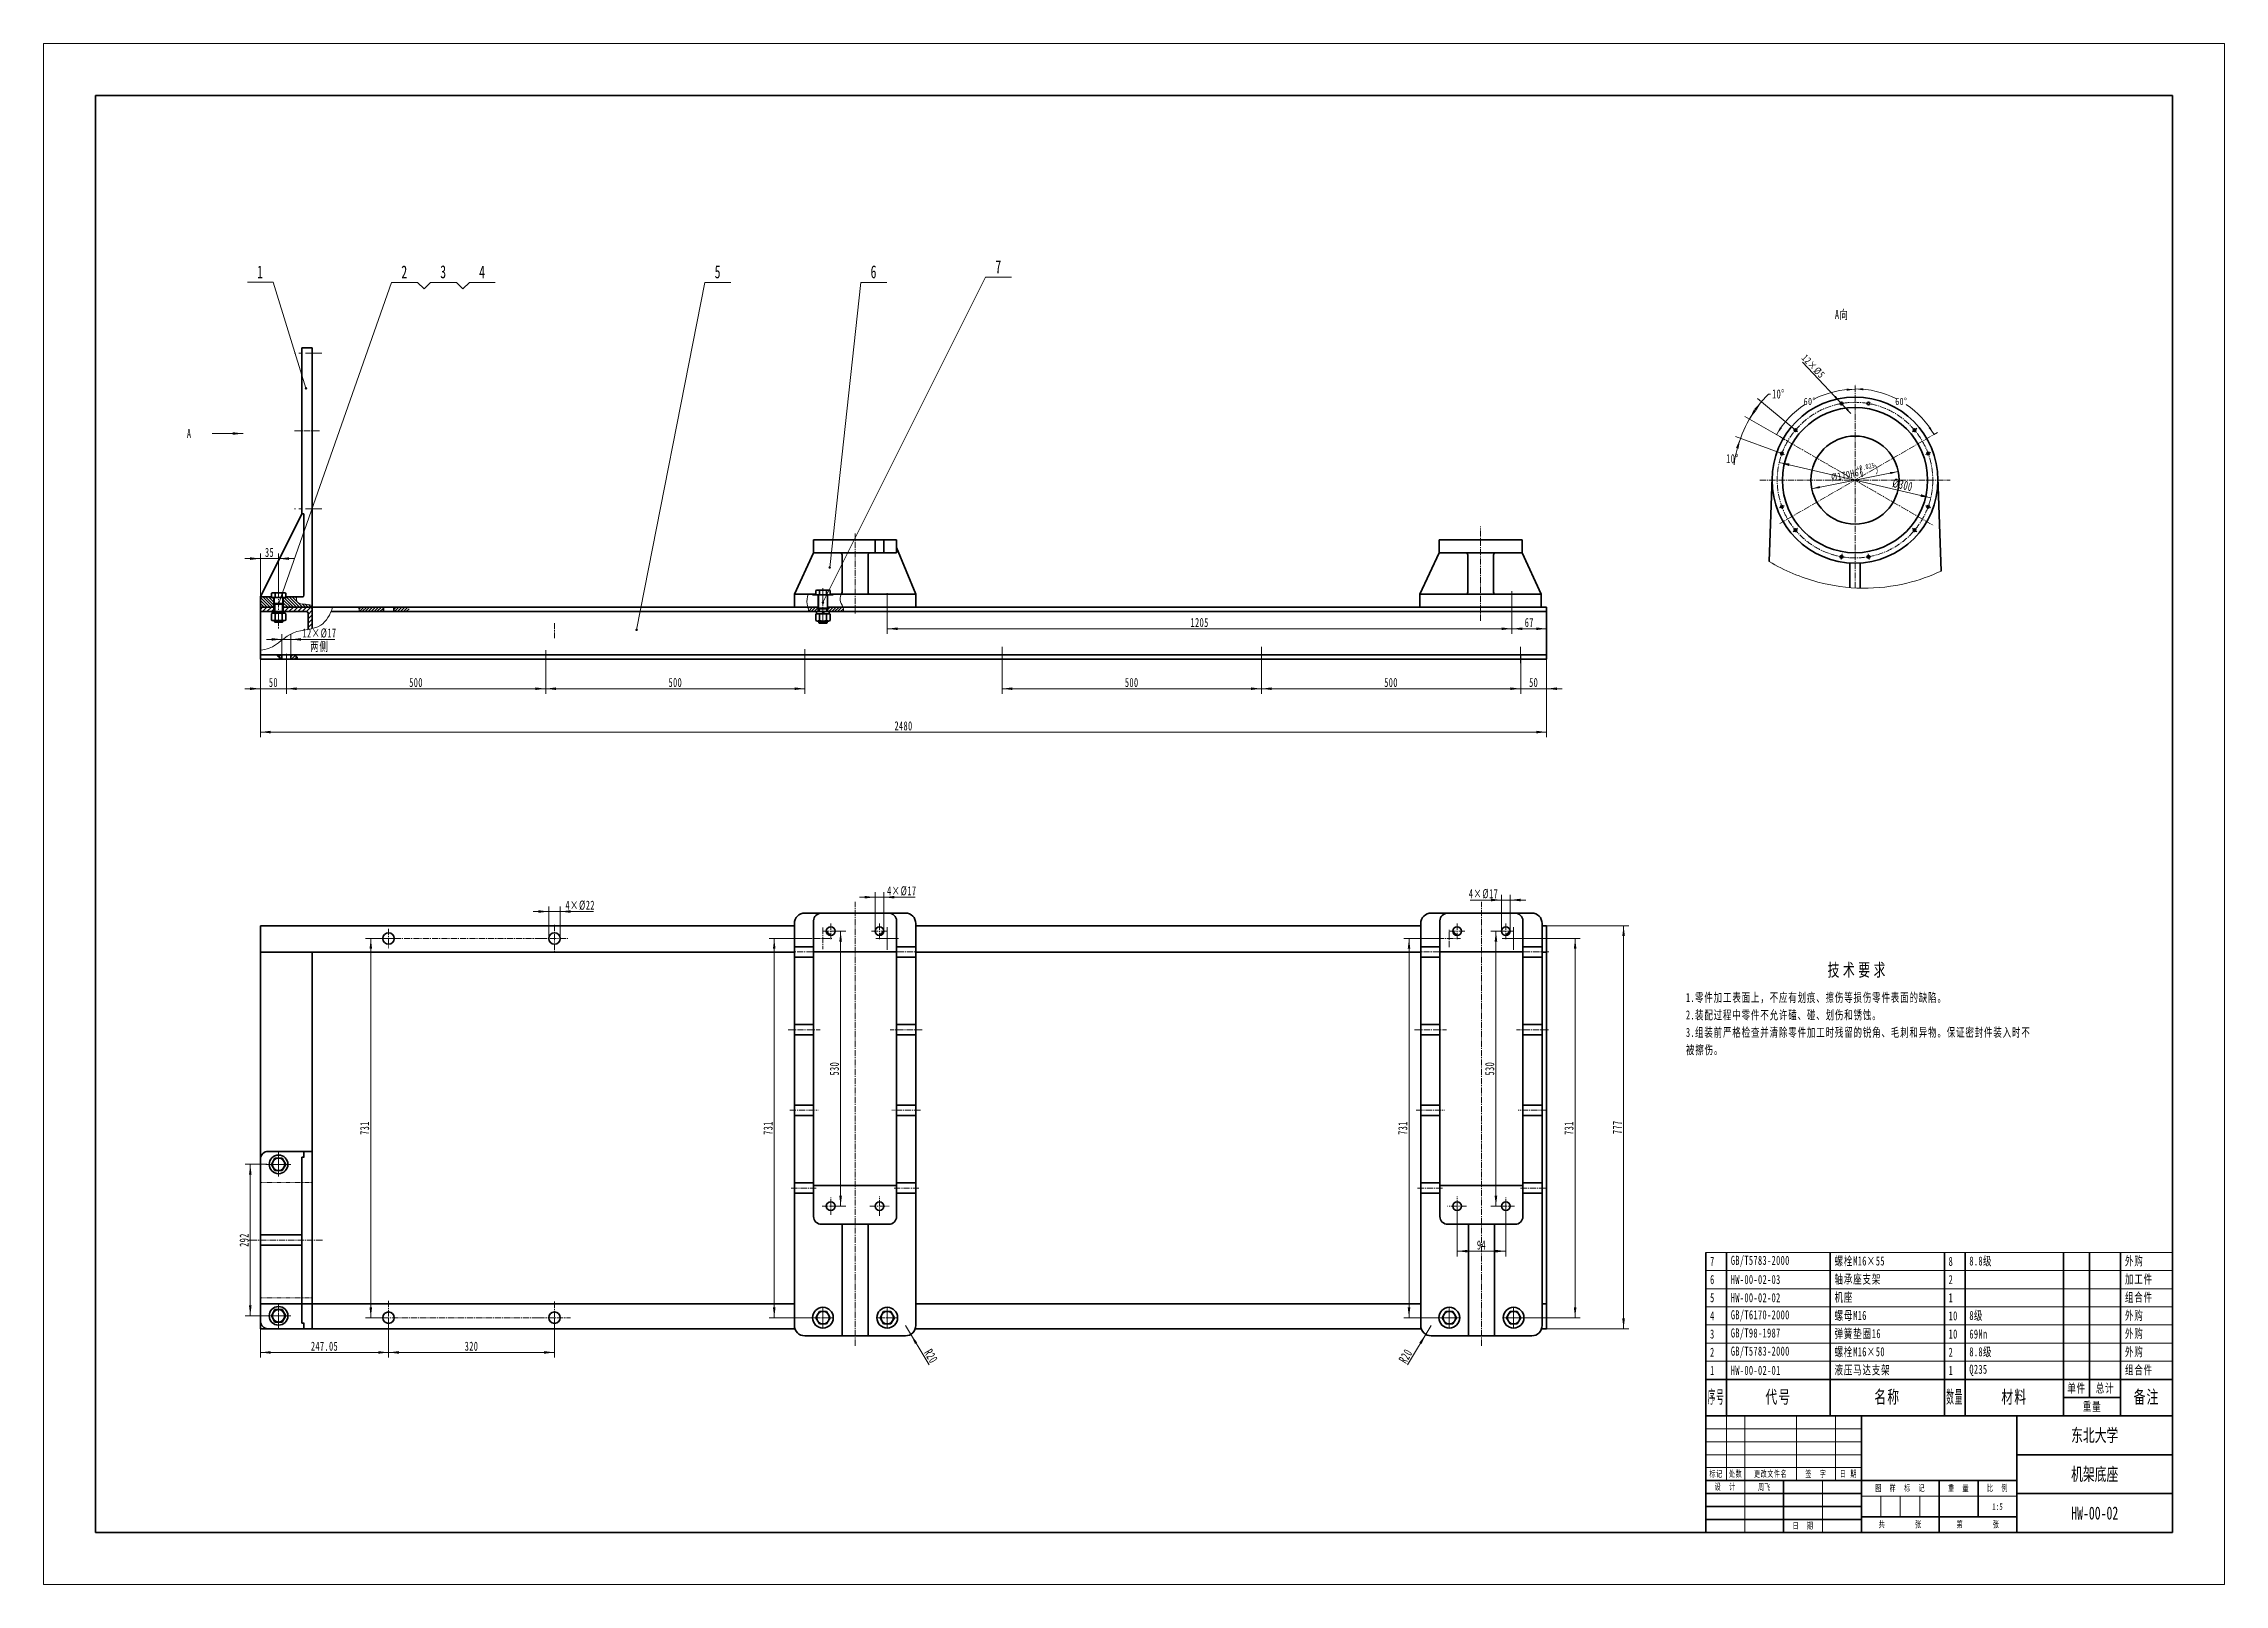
# Model space of a CAD drawing. Header units: millimetres. Extents: x -2102 to 2102, y -1485 to 1485.
import ezdxf
from ezdxf.enums import TextEntityAlignment as Align

# ---------------------------------------------------------------- set-up
doc = ezdxf.new("R2010")
doc.units = ezdxf.units.MM
for name, pattern in [('CENTER', [50.8, 31.75, -6.35, 6.35, -6.35]), ('点画线', [18, 12, -2, 2, -2]), ('虚线', [2, 1, -1])]:
    doc.linetypes.add(name, pattern=pattern)
doc.layers.get('0').update_dxf_attribs({"lineweight": 35})
for name, color, linetype, lineweight in [('中心线', 1, 'CENTER', 15), ('中心线层', 1, '点画线', 18), ('剖面线层', 4, 'Continuous', 18), ('尺寸线层', 3, 'Continuous', 18), ('粗实线层', 7, 'Continuous', 35), ('细实线', 7, 'Continuous', 18), ('细实线层', 7, 'Continuous', 18), ('虚线层', 6, '虚线', 18)]:
    doc.layers.add(name, color=color, linetype=linetype, lineweight=lineweight)
doc.styles.add('TitleStyle', font='', dxfattribs={"width": 0.667})
doc.styles.add('标准', font='', dxfattribs={"width": 0.667})
doc.styles.get('TitleStyle').set_extended_font_data('宋体')
doc.styles.get('标准').set_extended_font_data('宋体')
doc.dimstyles.new('标准', dxfattribs={"dimscale": 5, "dimtxt": 3.5, "dimasz": 4, "dimexe": 2, "dimexo": 0, "dimtad": 1, "dimdsep": 46, "dimtxsty": '标准', "dimblk": '_CAXARROW', "dimcen": 0, "dimdle": 6, "dimazin": 2, "dimtfac": 0.707107, "dimtdec": 3, "dimtmove": 2, "dimatfit": 3, "dimfxl": 1, "dimfrac": 2, "dimtolj": 1, "dimarcsym": 1})
pattern_1 = [(45, (0, 0), (-2.828427, 2.828427), [])]

msp = doc.modelspace()

# ---------------------------------------------------------------- texts
at = {"layer": '尺寸线层', "char_height": 17.5, "attachment_point": 5, "line_spacing_factor": 1.15057, "style": '标准'}
for s, insert, width in [('\\T1.1;A向', (1364.874, 961.718), 36.17171), ('\\T1.1;A', (-1821.859, 733.405), 12.03115)]:
    msp.add_mtext(s, dxfattribs=dict(at, insert=insert, width=width))

# ---------------------------------------------------------------- blocks, each defined once
blk = doc.blocks.new('*X2')
at = {"layer": '粗实线层'}
for p, q in [((-400.5, 277), (-400.5, -277)), ((400.5, 277), (-400.5, 277)), ((400.5, -277), (400.5, 277)), ((-400.5, -277), (400.5, -277))]:
    blk.add_line(p, q, dxfattribs=at)
at = {"layer": '细实线层'}
for p, q in [((420.5, 297), (-420.5, 297)), ((-420.5, 297), (-420.5, -297)), ((420.5, -297), (420.5, 297)), ((-420.5, -297), (420.5, -297))]:
    blk.add_line(p, q, dxfattribs=at)
blk = doc.blocks.new('*X3')
at = {"layer": '中心线层'}
blk.add_line((0, -4), (0, 18.1), dxfattribs=at)
at = {"layer": '粗实线层'}
for p, q in [((-13.9, 0.9), (-13.9, 13.2)), ((-10.4, 14.1), (10.4, 14.1)), ((-10.4, 0), (10.4, 0)), ((-6.9, 0.9), (-6.9, 13.2)), ((6.9, 0.9), (6.9, 13.2)), ((13.9, 0.9), (13.9, 13.2))]:
    blk.add_line(p, q, dxfattribs=at)
for centre, radius, start, end in [((-10.4, 7.2), 6.93, 60, 120), ((-10.4, 6.9), 6.93, 240, 300), ((0, -12.2), 26.3, 74.7385, 105.2615), ((0, 26.3), 26.3, 254.7385, 285.2615), ((10.4, 7.2), 6.93, 60, 120), ((10.4, 6.9), 6.93, 240, 300)]:
    blk.add_arc(centre, radius, start, end, dxfattribs=at)
blk = doc.blocks.new('*X4')
at = {"layer": '中心线层', "linetype": '点画线', "lineweight": 18}
blk.add_line((0, -3), (0, 7.1), dxfattribs=at)
at = {"layer": '粗实线层'}
for p, q in [((-12.2, 4.1), (12.2, 4.1)), ((-12.2, 0), (-12.2, 4.1)), ((-12.2, 0), (12.2, 0)), ((-1.1, 0), (-2.2, 4.1)), ((0.9, 0.5), (0, 4.1)), ((1.1, 0), (0.9, 0.5)), ((12.2, 0), (12.2, 4.1))]:
    blk.add_line(p, q, dxfattribs=at)
blk = doc.blocks.new('*X5')
at = {"layer": '中心线层'}
blk.add_line((0, -4), (0, 18.1), dxfattribs=at)
at = {"layer": '粗实线层'}
for p, q in [((-13.9, 0.9), (-13.9, 13.2)), ((-10.4, 14.1), (10.4, 14.1)), ((-10.4, 0), (10.4, 0)), ((-6.9, 0.9), (-6.9, 13.2)), ((6.9, 0.9), (6.9, 13.2)), ((13.9, 0.9), (13.9, 13.2))]:
    blk.add_line(p, q, dxfattribs=at)
for centre, radius, start, end in [((-10.4, 7.2), 6.93, 60, 120), ((-10.4, 6.9), 6.93, 240, 300), ((0, -12.2), 26.3, 74.7385, 105.2615), ((0, 26.3), 26.3, 254.7385, 285.2615), ((10.4, 7.2), 6.93, 60, 120), ((10.4, 6.9), 6.93, 240, 300)]:
    blk.add_arc(centre, radius, start, end, dxfattribs=at)
blk = doc.blocks.new('*X6')
at = {"layer": '尺寸线层', "linetype": 'Continuous'}
for points in [[(-1684.4, 241.5), (-1704.4, 239), (-1704.4, 244)], [(-1634.4, 241.5), (-1614.4, 239), (-1614.4, 244)]]:
    blk.add_hatch(color=0, dxfattribs=at).paths.add_polyline_path(points, flags=0)
at = {"layer": '尺寸线层', "color": 0, "linetype": 'Continuous'}
for p, q in [((-1684.4, 298.5), (-1684.4, 231.5)), ((-1634.4, 296.6), (-1634.4, 231.5)), ((-1604.4, 241.5), (-1714.4, 241.5))]:
    blk.add_line(p, q, dxfattribs=at)
at = {"layer": '尺寸线层', "color": 0, "insert": (-1659.4, 253.4), "char_height": 17.5, "width": 35, "attachment_point": 5, "line_spacing_factor": 1.15057, "style": '标准'}
blk.add_mtext('\\T1.1;50', dxfattribs=at)
blk = doc.blocks.new('_CAXARROW')
blk.add_hatch(color=0).paths.add_polyline_path([(0, 0), (-1, 0.125), (-1, -0.125)], flags=0)
blk = doc.blocks.new('*X7')
at = {"layer": '尺寸线层', "linetype": 'Continuous'}
for points in [[(745.6, 241.5), (725.6, 244), (725.6, 239)], [(795.6, 241.5), (815.6, 244), (815.6, 239)]]:
    blk.add_hatch(color=0, dxfattribs=at).paths.add_polyline_path(points, flags=0)
at = {"layer": '尺寸线层', "color": 0, "linetype": 'Continuous'}
for p, q in [((795.6, 298.5), (795.6, 231.5)), ((745.6, 288.7), (745.6, 231.5)), ((715.6, 241.5), (825.6, 241.5))]:
    blk.add_line(p, q, dxfattribs=at)
at = {"layer": '尺寸线层', "color": 0, "insert": (770.6, 253.4), "char_height": 17.5, "width": 35, "attachment_point": 5, "line_spacing_factor": 1.15057, "style": '标准'}
blk.add_mtext('\\T1.1;50', dxfattribs=at)
blk = doc.blocks.new('*X8')
at = {"layer": '尺寸线层', "linetype": 'Continuous'}
for points in [[(-1634.4, 241.5), (-1614.4, 244), (-1614.4, 239)], [(-1134.4, 241.5), (-1154.4, 244), (-1154.4, 239)]]:
    blk.add_hatch(color=0, dxfattribs=at).paths.add_polyline_path(points, flags=0)
at = {"layer": '尺寸线层', "color": 0, "linetype": 'Continuous'}
for p, q in [((-1634.4, 296.6), (-1634.4, 231.5)), ((-1134.4, 284.2), (-1134.4, 231.5)), ((-1634.4, 241.5), (-1134.4, 241.5))]:
    blk.add_line(p, q, dxfattribs=at)
at = {"layer": '尺寸线层', "color": 0, "insert": (-1384.4, 253.4), "char_height": 17.5, "width": 49.768, "attachment_point": 5, "line_spacing_factor": 1.15057, "style": '标准'}
blk.add_mtext('\\T1.1;500', dxfattribs=at)
blk = doc.blocks.new('*X9')
at = {"layer": '尺寸线层', "linetype": 'Continuous'}
for points in [[(-1134.4, 241.5), (-1114.4, 244), (-1114.4, 239)], [(-634.4, 241.5), (-654.4, 244), (-654.4, 239)]]:
    blk.add_hatch(color=0, dxfattribs=at).paths.add_polyline_path(points, flags=0)
at = {"layer": '尺寸线层', "color": 0, "linetype": 'Continuous'}
for p, q in [((-1134.4, 284.2), (-1134.4, 231.5)), ((-634.4, 286.3), (-634.4, 231.5)), ((-1134.4, 241.5), (-634.4, 241.5))]:
    blk.add_line(p, q, dxfattribs=at)
at = {"layer": '尺寸线层', "color": 0, "insert": (-884.4, 253.4), "char_height": 17.5, "width": 49.768, "attachment_point": 5, "line_spacing_factor": 1.15057, "style": '标准'}
blk.add_mtext('\\T1.1;500', dxfattribs=at)
blk = doc.blocks.new('*X10')
at = {"layer": '尺寸线层', "linetype": 'Continuous'}
for points in [[(-254.4, 241.5), (-234.4, 244), (-234.4, 239)], [(245.6, 241.5), (225.6, 244), (225.6, 239)]]:
    blk.add_hatch(color=0, dxfattribs=at).paths.add_polyline_path(points, flags=0)
at = {"layer": '尺寸线层', "color": 0, "linetype": 'Continuous'}
for p, q in [((-254.4, 298.5), (-254.4, 231.5)), ((245.6, 298.5), (245.6, 231.5)), ((-254.4, 241.5), (245.6, 241.5))]:
    blk.add_line(p, q, dxfattribs=at)
at = {"layer": '尺寸线层', "color": 0, "insert": (-4.4, 253.4), "char_height": 17.5, "width": 49.768, "attachment_point": 5, "line_spacing_factor": 1.15057, "style": '标准'}
blk.add_mtext('\\T1.1;500', dxfattribs=at)
blk = doc.blocks.new('*X11')
at = {"layer": '尺寸线层', "linetype": 'Continuous'}
for points in [[(245.6, 241.5), (265.6, 244), (265.6, 239)], [(745.6, 241.5), (725.6, 244), (725.6, 239)]]:
    blk.add_hatch(color=0, dxfattribs=at).paths.add_polyline_path(points, flags=0)
at = {"layer": '尺寸线层', "color": 0, "linetype": 'Continuous'}
for p, q in [((245.6, 307), (245.6, 231.5)), ((745.6, 307), (745.6, 231.5)), ((245.6, 241.5), (745.6, 241.5))]:
    blk.add_line(p, q, dxfattribs=at)
at = {"layer": '尺寸线层', "color": 0, "insert": (495.6, 253.4), "char_height": 17.5, "width": 49.768, "attachment_point": 5, "line_spacing_factor": 1.15057, "style": '标准'}
blk.add_mtext('\\T1.1;500', dxfattribs=at)
blk = doc.blocks.new('*X12')
at = {"layer": '尺寸线层', "linetype": 'Continuous'}
for points in [[(-1684.4, 157.9), (-1664.4, 160.4), (-1664.4, 155.4)], [(795.6, 157.9), (775.6, 160.4), (775.6, 155.4)]]:
    blk.add_hatch(color=0, dxfattribs=at).paths.add_polyline_path(points, flags=0)
at = {"layer": '尺寸线层', "color": 0, "linetype": 'Continuous'}
for p, q in [((-1684.4, 298.5), (-1684.4, 147.9)), ((795.6, 298.5), (795.6, 147.9)), ((-1684.4, 157.9), (795.6, 157.9))]:
    blk.add_line(p, q, dxfattribs=at)
at = {"layer": '尺寸线层', "color": 0, "insert": (-444.4, 169.8), "char_height": 17.5, "width": 68.392, "attachment_point": 5, "line_spacing_factor": 1.15057, "style": '标准'}
blk.add_mtext('\\T1.1;2480', dxfattribs=at)
blk = doc.blocks.new('*X13')
at = {"layer": '尺寸线层', "linetype": 'Continuous'}
for points in [[(-1684.4, 492.3), (-1704.4, 489.8), (-1704.4, 494.8)], [(-1649.4, 492.3), (-1629.4, 489.8), (-1629.4, 494.8)]]:
    blk.add_hatch(color=0, dxfattribs=at).paths.add_polyline_path(points, flags=0)
at = {"layer": '尺寸线层', "color": 0, "linetype": 'Continuous'}
for p, q in [((-1619.4, 492.3), (-1714.4, 492.3)), ((-1684.4, 418.5), (-1684.4, 502.3)), ((-1649.4, 427.9), (-1649.4, 502.3))]:
    blk.add_line(p, q, dxfattribs=at)
at = {"layer": '尺寸线层', "color": 0, "insert": (-1666.9, 504.2), "char_height": 17.5, "width": 35, "attachment_point": 5, "line_spacing_factor": 1.15057, "style": '标准'}
blk.add_mtext('\\T1.1;35', dxfattribs=at)
blk = doc.blocks.new('*X14')
at = {"layer": '尺寸线层', "linetype": 'Continuous'}
for points in [[(-1642.9, 336.6), (-1662.9, 339.1), (-1662.9, 334.1)], [(-1625.9, 336.6), (-1605.9, 339.1), (-1605.9, 334.1)]]:
    blk.add_hatch(color=0, dxfattribs=at).paths.add_polyline_path(points, flags=0)
at = {"layer": '尺寸线层', "color": 0, "linetype": 'Continuous'}
for p, q in [((-1672.9, 336.6), (-1540.7, 336.6)), ((-1642.9, 307), (-1642.9, 346.6)), ((-1625.9, 307), (-1625.9, 346.6))]:
    blk.add_line(p, q, dxfattribs=at)
at = {"layer": '尺寸线层', "color": 0, "char_height": 17.5, "attachment_point": 5, "line_spacing_factor": 1.15057, "style": '标准'}
for s, insert, width in [('\\T1.1;12×%%C17', (-1570.5, 348.6), 119.464), ('\\T1.1;两侧', (-1570.5, 322), 64.662)]:
    blk.add_mtext(s, dxfattribs=dict(at, insert=insert, width=width))
blk = doc.blocks.new('*X15')
at = {"layer": '尺寸线层', "linetype": 'Continuous'}
for points in [[(-1704, -675.3), (-1706.5, -695.3), (-1701.5, -695.3)], [(-1704, -967.3), (-1706.5, -947.3), (-1701.5, -947.3)]]:
    blk.add_hatch(color=0, dxfattribs=at).paths.add_polyline_path(points, flags=0)
at = {"layer": '尺寸线层', "color": 0, "linetype": 'Continuous'}
for p, q in [((-1671.8, -675.3), (-1714, -675.3)), ((-1704, -967.3), (-1704, -675.3)), ((-1674.1, -967.3), (-1714, -967.3))]:
    blk.add_line(p, q, dxfattribs=at)
at = {"layer": '尺寸线层', "color": 0, "insert": (-1715.8, -821.3), "char_height": 17.5, "width": 49.637, "attachment_point": 5, "rotation": 90, "line_spacing_factor": 1.15057, "style": '标准'}
blk.add_mtext('\\T1.1;292', dxfattribs=at)
blk = doc.blocks.new('*X16')
at = {"layer": '尺寸线层', "linetype": 'Continuous'}
for points in [[(944, -215.3), (941.5, -235.3), (946.5, -235.3)], [(944, -992.4), (941.5, -972.4), (946.5, -972.4)]]:
    blk.add_hatch(color=0, dxfattribs=at).paths.add_polyline_path(points, flags=0)
at = {"layer": '尺寸线层', "color": 0, "linetype": 'Continuous'}
for p, q in [((795.6, -215.3), (954, -215.3)), ((944, -992.4), (944, -215.3)), ((795.6, -992.4), (954, -992.4))]:
    blk.add_line(p, q, dxfattribs=at)
at = {"layer": '尺寸线层', "color": 0, "insert": (932.1, -603.9), "char_height": 17.5, "width": 49.377, "attachment_point": 5, "rotation": 90, "line_spacing_factor": 1.15057, "style": '标准'}
blk.add_mtext('\\T1.1;777', dxfattribs=at)
blk = doc.blocks.new('*X17')
at = {"layer": '尺寸线层', "linetype": 'Continuous'}
for points in [[(-1684.4, -1037.9), (-1664.4, -1040.4), (-1664.4, -1035.4)], [(-1437.4, -1037.9), (-1457.4, -1040.4), (-1457.4, -1035.4)]]:
    blk.add_hatch(color=0, dxfattribs=at).paths.add_polyline_path(points, flags=0)
at = {"layer": '尺寸线层', "color": 0, "linetype": 'Continuous'}
for p, q in [((-1684.4, -981.3), (-1684.4, -1047.9)), ((-1437.4, -970.9), (-1437.4, -1047.9)), ((-1437.4, -1037.9), (-1684.4, -1037.9))]:
    blk.add_line(p, q, dxfattribs=at)
at = {"layer": '尺寸线层', "color": 0, "insert": (-1560.9, -1026), "char_height": 17.5, "width": 104.726, "attachment_point": 5, "line_spacing_factor": 1.15057, "style": '标准'}
blk.add_mtext('\\T1.1;247.05', dxfattribs=at)
blk = doc.blocks.new('*X18')
at = {"layer": '尺寸线层', "linetype": 'Continuous'}
for points in [[(-1437.4, -1037.9), (-1417.4, -1040.4), (-1417.4, -1035.4)], [(-1117.4, -1037.9), (-1137.4, -1040.4), (-1137.4, -1035.4)]]:
    blk.add_hatch(color=0, dxfattribs=at).paths.add_polyline_path(points, flags=0)
at = {"layer": '尺寸线层', "color": 0, "linetype": 'Continuous'}
for p, q in [((-1437.4, -970.9), (-1437.4, -1047.9)), ((-1117.4, -970.9), (-1117.4, -1047.9)), ((-1117.4, -1037.9), (-1437.4, -1037.9))]:
    blk.add_line(p, q, dxfattribs=at)
at = {"layer": '尺寸线层', "color": 0, "insert": (-1277.4, -1026), "char_height": 17.5, "width": 49.768, "attachment_point": 5, "line_spacing_factor": 1.15057, "style": '标准'}
blk.add_mtext('\\T1.1;320', dxfattribs=at)
blk = doc.blocks.new('*X19')
at = {"layer": '尺寸线层', "linetype": 'Continuous'}
for points in [[(-1471.6, -239.9), (-1474.1, -259.9), (-1469.1, -259.9)], [(-1471.6, -970.9), (-1474.1, -950.9), (-1469.1, -950.9)]]:
    blk.add_hatch(color=0, dxfattribs=at).paths.add_polyline_path(points, flags=0)
at = {"layer": '尺寸线层', "color": 0, "linetype": 'Continuous'}
for p, q in [((-1437.4, -239.9), (-1481.6, -239.9)), ((-1471.6, -970.9), (-1471.6, -239.9)), ((-1437.4, -970.9), (-1481.6, -970.9))]:
    blk.add_line(p, q, dxfattribs=at)
at = {"layer": '尺寸线层', "color": 0, "insert": (-1483.5, -605.4), "char_height": 17.5, "width": 47.942, "attachment_point": 5, "rotation": 90, "line_spacing_factor": 1.15057, "style": '标准'}
blk.add_mtext('\\T1.1;731', dxfattribs=at)
blk = doc.blocks.new('*X20')
at = {"layer": '尺寸线层', "linetype": 'Continuous'}
for points in [[(-693.7, -239.9), (-696.2, -259.9), (-691.2, -259.9)], [(-693.7, -970.9), (-696.2, -950.9), (-691.2, -950.9)]]:
    blk.add_hatch(color=0, dxfattribs=at).paths.add_polyline_path(points, flags=0)
at = {"layer": '尺寸线层', "color": 0, "linetype": 'Continuous'}
for p, q in [((-620.6, -239.9), (-703.7, -239.9)), ((-693.7, -970.9), (-693.7, -239.9)), ((-616.6, -970.9), (-703.7, -970.9))]:
    blk.add_line(p, q, dxfattribs=at)
at = {"layer": '尺寸线层', "color": 0, "insert": (-705.6, -605.4), "char_height": 17.5, "width": 47.942, "attachment_point": 5, "rotation": 90, "line_spacing_factor": 1.15057, "style": '标准'}
blk.add_mtext('\\T1.1;731', dxfattribs=at)
blk = doc.blocks.new('*X21')
at = {"layer": '尺寸线层', "linetype": 'Continuous'}
for points in [[(530.3, -239.9), (527.8, -259.9), (532.8, -259.9)], [(530.3, -970.9), (527.8, -950.9), (532.8, -950.9)]]:
    blk.add_hatch(color=0, dxfattribs=at).paths.add_polyline_path(points, flags=0)
at = {"layer": '尺寸线层', "color": 0, "linetype": 'Continuous'}
for p, q in [((591.1, -239.9), (520.3, -239.9)), ((530.3, -970.9), (530.3, -239.9)), ((591.1, -970.9), (520.3, -970.9))]:
    blk.add_line(p, q, dxfattribs=at)
at = {"layer": '尺寸线层', "color": 0, "insert": (518.4, -605.4), "char_height": 17.5, "width": 47.942, "attachment_point": 5, "rotation": 90, "line_spacing_factor": 1.15057, "style": '标准'}
blk.add_mtext('\\T1.1;731', dxfattribs=at)
blk = doc.blocks.new('*X22')
at = {"layer": '尺寸线层', "linetype": 'Continuous'}
for points in [[(-1128.4, -188), (-1148.4, -185.5), (-1148.4, -190.5)], [(-1106.4, -188), (-1086.4, -185.5), (-1086.4, -190.5)]]:
    blk.add_hatch(color=0, dxfattribs=at).paths.add_polyline_path(points, flags=0)
at = {"layer": '尺寸线层', "color": 0, "linetype": 'Continuous'}
for p, q in [((-1158.4, -188), (-1042, -188)), ((-1128.4, -239.9), (-1128.4, -178)), ((-1106.4, -239.9), (-1106.4, -178))]:
    blk.add_line(p, q, dxfattribs=at)
at = {"layer": '尺寸线层', "color": 0, "insert": (-1067.9, -176.1), "char_height": 17.5, "width": 103.579, "attachment_point": 5, "line_spacing_factor": 1.15057, "style": '标准'}
blk.add_mtext('\\T1.1;4×%%C22', dxfattribs=at)
blk = doc.blocks.new('*X23')
at = {"layer": '尺寸线层', "linetype": 'Continuous'}
blk.add_hatch(color=0, dxfattribs=at).paths.add_polyline_path([(-430.5, -1003.1), (-422.3, -1021.5), (-418, -1018.9)], flags=0)
at = {"layer": '尺寸线层', "color": 0, "linetype": 'Continuous'}
blk.add_line((-395.1, -1062), (-440.8, -985.9), dxfattribs=at)
at = {"layer": '尺寸线层', "color": 0, "linetype": 'Continuous', "insert": (-391.4, -1045), "char_height": 17.5, "width": 50.681, "attachment_point": 5, "rotation": 301.0251, "line_spacing_factor": 1.15057, "style": '标准'}
blk.add_mtext('\\T1.1;R20', dxfattribs=at)
blk = doc.blocks.new('*X24')
at = {"layer": '尺寸线层', "linetype": 'Continuous'}
for points in [[(-565.7, -225.9), (-568.2, -245.9), (-563.2, -245.9)], [(-565.7, -755.9), (-568.2, -735.9), (-563.2, -735.9)]]:
    blk.add_hatch(color=0, dxfattribs=at).paths.add_polyline_path(points, flags=0)
at = {"layer": '尺寸线层', "color": 0, "linetype": 'Continuous'}
for p, q in [((-584.8, -225.9), (-555.7, -225.9)), ((-565.7, -755.9), (-565.7, -225.9)), ((-584.8, -755.9), (-555.7, -755.9))]:
    blk.add_line(p, q, dxfattribs=at)
at = {"layer": '尺寸线层', "color": 0, "insert": (-577.6, -490.9), "char_height": 17.5, "width": 49.768, "attachment_point": 5, "rotation": 90, "line_spacing_factor": 1.15057, "style": '标准'}
blk.add_mtext('\\T1.1;530', dxfattribs=at)
blk = doc.blocks.new('*X25')
at = {"layer": '尺寸线层', "linetype": 'Continuous'}
blk.add_hatch(color=0, dxfattribs=at).paths.add_polyline_path([(562.7, -1003.1), (550.2, -1018.9), (554.5, -1021.5)], flags=0)
at = {"layer": '尺寸线层', "color": 0, "linetype": 'Continuous'}
blk.add_line((527.2, -1062), (573, -985.9), dxfattribs=at)
at = {"layer": '尺寸线层', "color": 0, "linetype": 'Continuous', "insert": (523.6, -1045), "char_height": 17.5, "width": 50.681, "attachment_point": 5, "rotation": 58.9749, "line_spacing_factor": 1.15057, "style": '标准'}
blk.add_mtext('\\T1.1;R20', dxfattribs=at)
blk = doc.blocks.new('*X26')
at = {"layer": '尺寸线层', "linetype": 'Continuous'}
for points in [[(697.9, -225.9), (695.4, -245.9), (700.4, -245.9)], [(697.9, -755.9), (695.4, -735.9), (700.4, -735.9)]]:
    blk.add_hatch(color=0, dxfattribs=at).paths.add_polyline_path(points, flags=0)
at = {"layer": '尺寸线层', "color": 0, "linetype": 'Continuous'}
for p, q in [((717, -225.9), (687.9, -225.9)), ((697.9, -755.9), (697.9, -225.9)), ((717, -755.9), (687.9, -755.9))]:
    blk.add_line(p, q, dxfattribs=at)
at = {"layer": '尺寸线层', "color": 0, "insert": (686, -490.9), "char_height": 17.5, "width": 49.768, "attachment_point": 5, "rotation": 90, "line_spacing_factor": 1.15057, "style": '标准'}
blk.add_mtext('\\T1.1;530', dxfattribs=at)
blk = doc.blocks.new('*X27')
at = {"layer": '尺寸线层', "linetype": 'Continuous'}
for points in [[(850.6, -239.9), (853.1, -259.9), (848.1, -259.9)], [(850.6, -970.9), (853.1, -950.9), (848.1, -950.9)]]:
    blk.add_hatch(color=0, dxfattribs=at).paths.add_polyline_path(points, flags=0)
at = {"layer": '尺寸线层', "color": 0, "linetype": 'Continuous'}
for p, q in [((732, -239.9), (860.6, -239.9)), ((850.6, -239.9), (850.6, -970.9)), ((732, -970.9), (860.6, -970.9))]:
    blk.add_line(p, q, dxfattribs=at)
at = {"layer": '尺寸线层', "color": 0, "insert": (838.7, -605.4), "char_height": 17.5, "width": 47.942, "attachment_point": 5, "rotation": 90, "line_spacing_factor": 1.15057, "style": '标准'}
blk.add_mtext('\\T1.1;731', dxfattribs=at)
blk = doc.blocks.new('*X28')
at = {"layer": '尺寸线层', "linetype": 'Continuous'}
for points in [[(-499.3, -160.4), (-519.3, -162.9), (-519.3, -157.9)], [(-482.3, -160.4), (-462.3, -162.9), (-462.3, -157.9)]]:
    blk.add_hatch(color=0, dxfattribs=at).paths.add_polyline_path(points, flags=0)
at = {"layer": '尺寸线层', "color": 0, "linetype": 'Continuous'}
for p, q in [((-421.9, -160.4), (-529.3, -160.4)), ((-499.3, -225.9), (-499.3, -150.4)), ((-482.3, -225.9), (-482.3, -150.4))]:
    blk.add_line(p, q, dxfattribs=at)
at = {"layer": '尺寸线层', "color": 0, "insert": (-447.8, -148.4), "char_height": 17.5, "width": 103.709, "attachment_point": 5, "line_spacing_factor": 1.15057, "style": '标准'}
blk.add_mtext('\\T1.1;4×%%C17', dxfattribs=at)
blk = doc.blocks.new('*X29')
at = {"layer": '尺寸线层', "linetype": 'Continuous'}
for points in [[(728.8, 357.1), (748.8, 354.6), (748.8, 359.6)], [(795.6, 357.1), (775.6, 354.6), (775.6, 359.6)]]:
    blk.add_hatch(color=0, dxfattribs=at).paths.add_polyline_path(points, flags=0)
at = {"layer": '尺寸线层', "color": 0, "linetype": 'Continuous'}
for p, q in [((728.8, 429.8), (728.8, 347.1)), ((795.6, 357.1), (728.8, 357.1)), ((795.6, 369.9), (795.6, 347.1))]:
    blk.add_line(p, q, dxfattribs=at)
at = {"layer": '尺寸线层', "color": 0, "insert": (762.2, 369), "char_height": 17.5, "width": 35, "attachment_point": 5, "line_spacing_factor": 1.15057, "style": '标准'}
blk.add_mtext('\\T1.1;67', dxfattribs=at)
blk = doc.blocks.new('*X30')
at = {"layer": '尺寸线层', "linetype": 'Continuous'}
for points in [[(-475.8, 357.1), (-455.8, 359.6), (-455.8, 354.6)], [(728.8, 357.1), (708.8, 359.6), (708.8, 354.6)]]:
    blk.add_hatch(color=0, dxfattribs=at).paths.add_polyline_path(points, flags=0)
at = {"layer": '尺寸线层', "color": 0, "linetype": 'Continuous'}
for p, q in [((-475.8, 425.5), (-475.8, 347.1)), ((728.8, 429.8), (728.8, 347.1)), ((-475.8, 357.1), (728.8, 357.1))]:
    blk.add_line(p, q, dxfattribs=at)
at = {"layer": '尺寸线层', "color": 0, "insert": (126.5, 369), "char_height": 17.5, "width": 65.914, "attachment_point": 5, "line_spacing_factor": 1.15057, "style": '标准'}
blk.add_mtext('\\T1.1;1205', dxfattribs=at)
blk = doc.blocks.new('*X31')
at = {"layer": '尺寸线层', "linetype": 'Continuous'}
for points in [[(708.5, -165.8), (688.5, -168.3), (688.5, -163.3)], [(725.5, -165.8), (745.5, -168.3), (745.5, -163.3)]]:
    blk.add_hatch(color=0, dxfattribs=at).paths.add_polyline_path(points, flags=0)
at = {"layer": '尺寸线层', "color": 0, "linetype": 'Continuous'}
for p, q in [((755.5, -165.8), (648.1, -165.8)), ((708.5, -225.9), (708.5, -155.8)), ((725.5, -225.9), (725.5, -155.8))]:
    blk.add_line(p, q, dxfattribs=at)
at = {"layer": '尺寸线层', "color": 0, "insert": (674, -153.9), "char_height": 17.5, "width": 103.709, "attachment_point": 5, "line_spacing_factor": 1.15057, "style": '标准'}
blk.add_mtext('\\T1.1;4×%%C17', dxfattribs=at)
blk = doc.blocks.new('*X32')
at = {"layer": '尺寸线层', "linetype": 'Continuous'}
for points in [[(623, -842.7), (643, -840.2), (643, -845.2)], [(717, -842.7), (697, -840.2), (697, -845.2)]]:
    blk.add_hatch(color=0, dxfattribs=at).paths.add_polyline_path(points, flags=0)
at = {"layer": '尺寸线层', "color": 0, "linetype": 'Continuous'}
for p, q in [((623, -755.9), (623, -852.7)), ((717, -755.9), (717, -852.7)), ((623, -842.7), (717, -842.7))]:
    blk.add_line(p, q, dxfattribs=at)
at = {"layer": '尺寸线层', "color": 0, "insert": (670, -830.9), "char_height": 17.5, "width": 35, "attachment_point": 5, "line_spacing_factor": 1.15057, "style": '标准'}
blk.add_mtext('\\T1.1;94', dxfattribs=at)
blk = doc.blocks.new('*X33')
at = {"layer": '细实线层', "lineweight": 18}
h = blk.add_hatch(color=0, dxfattribs=at)
edge = h.paths.add_edge_path(flags=0)
edge.add_arc((0, 0), 2.5, 0, 360)
at = {"layer": '细实线层', "color": 0}
for p, q in [((-63, 204.3), (-113, 204.3)), ((0, 0), (-63, 204.3))]:
    blk.add_line(p, q, dxfattribs=at)
at = {"layer": '细实线层', "color": 0, "lineweight": 18, "insert": (-88, 211.8), "char_height": 25, "width": 85, "attachment_point": 8, "line_spacing_factor": 1.15057, "style": '标准'}
blk.add_mtext('\\T1.1;1', dxfattribs=at)
blk = doc.blocks.new('*X34')
at = {"layer": '细实线层', "lineweight": 18}
h = blk.add_hatch(color=0, dxfattribs=at)
edge = h.paths.add_edge_path(flags=0)
edge.add_arc((0, 0), 2.5, 0, 360)
at = {"layer": '细实线层', "color": 0}
for p, q in [((0, 0), (217.9, 620.3)), ((217.9, 620.3), (267.9, 620.3)), ((267.9, 620.3), (280.4, 607.8)), ((292.9, 620.3), (280.4, 607.8)), ((292.9, 620.3), (342.9, 620.3)), ((342.9, 620.3), (355.4, 607.8)), ((367.9, 620.3), (355.4, 607.8)), ((367.9, 620.3), (417.9, 620.3))]:
    blk.add_line(p, q, dxfattribs=at)
at = {"layer": '细实线层', "color": 0, "lineweight": 18, "char_height": 25, "width": 85, "attachment_point": 8, "line_spacing_factor": 1.15057, "style": '标准'}
for s, insert in [('\\T1.1;2', (242.9, 627.8)), ('\\T1.1;3', (317.9, 627.8)), ('\\T1.1;4', (392.9, 627.8))]:
    blk.add_mtext(s, dxfattribs=dict(at, insert=insert))
blk = doc.blocks.new('*X35')
at = {"layer": '细实线层', "lineweight": 18}
h = blk.add_hatch(color=0, dxfattribs=at)
edge = h.paths.add_edge_path(flags=0)
edge.add_arc((0, 0), 2.5, 0, 360)
at = {"layer": '细实线层', "color": 0}
for p, q in [((0, 0), (131.7, 669.9)), ((131.7, 669.9), (181.7, 669.9))]:
    blk.add_line(p, q, dxfattribs=at)
at = {"layer": '细实线层', "color": 0, "lineweight": 18, "insert": (156.7, 677.4), "char_height": 25, "width": 85, "attachment_point": 8, "line_spacing_factor": 1.15057, "style": '标准'}
blk.add_mtext('\\T1.1;5', dxfattribs=at)
blk = doc.blocks.new('*X36')
at = {"layer": '细实线层', "lineweight": 18}
h = blk.add_hatch(color=0, dxfattribs=at)
edge = h.paths.add_edge_path(flags=0)
edge.add_arc((0, 0), 2.5, 0, 360)
at = {"layer": '细实线层', "color": 0}
for p, q in [((0, 0), (60.1, 549.6)), ((60.1, 549.6), (110.1, 549.6))]:
    blk.add_line(p, q, dxfattribs=at)
at = {"layer": '细实线层', "color": 0, "lineweight": 18, "insert": (85.1, 557.1), "char_height": 25, "width": 85, "attachment_point": 8, "line_spacing_factor": 1.15057, "style": '标准'}
blk.add_mtext('\\T1.1;6', dxfattribs=at)
blk = doc.blocks.new('*X37')
at = {"layer": '细实线层', "lineweight": 18}
h = blk.add_hatch(color=0, dxfattribs=at)
edge = h.paths.add_edge_path(flags=0)
edge.add_arc((0, 0), 2.5, 0, 360)
at = {"layer": '细实线层', "color": 0}
for p, q in [((0, 0), (313.6, 627.3)), ((313.6, 627.3), (363.6, 627.3))]:
    blk.add_line(p, q, dxfattribs=at)
at = {"layer": '细实线层', "color": 0, "lineweight": 18, "insert": (338.6, 634.8), "char_height": 25, "width": 85, "attachment_point": 8, "line_spacing_factor": 1.15057, "style": '标准'}
blk.add_mtext('\\T1.1;7', dxfattribs=at)
blk = doc.blocks.new('*X38')
at = {"layer": '细实线层', "color": 0, "linetype": 'Continuous', "lineweight": 18}
for p, q in [((-900, 315), (0, 315)), ((-900, 280), (0, 280)), ((-900, 280), (0, 280)), ((-900, 245), (0, 245)), ((-900, 245), (0, 245)), ((-900, 210), (0, 210)), ((-900, 210), (0, 210)), ((-900, 175), (0, 175)), ((-900, 175), (0, 175)), ((-900, 140), (0, 140)), ((-900, 140), (0, 140)), ((-900, 105), (0, 105)), ((-900, 105), (0, 105)), ((-900, 70), (0, 70))]:
    blk.add_line(p, q, dxfattribs=at)
at = {"layer": '细实线层', "color": 0, "linetype": 'Continuous', "lineweight": 35}
for p, q in [((-900, 315), (-900, 280)), ((-860, 315), (-860, 280)), ((-660, 315), (-660, 280)), ((-440, 315), (-440, 280)), ((-400, 315), (-400, 280)), ((-210, 315), (-210, 280)), ((-160, 315), (-160, 280)), ((-100, 315), (-100, 280)), ((0, 315), (0, 280)), ((0, 315), (0, 280)), ((-900, 280), (-900, 245)), ((-860, 280), (-860, 245)), ((-660, 280), (-660, 245)), ((-440, 280), (-440, 245)), ((-400, 280), (-400, 245)), ((-210, 280), (-210, 245)), ((-160, 280), (-160, 245)), ((-100, 280), (-100, 245)), ((0, 280), (0, 245)), ((0, 280), (0, 245)), ((-900, 245), (-900, 210)), ((-860, 245), (-860, 210)), ((-660, 245), (-660, 210)), ((-440, 245), (-440, 210)), ((-400, 245), (-400, 210)), ((-210, 245), (-210, 210)), ((-160, 245), (-160, 210)), ((-100, 245), (-100, 210)), ((0, 245), (0, 210)), ((0, 245), (0, 210)), ((-900, 210), (-900, 175)), ((-900, 175), (-900, 140)), ((-860, 210), (-860, 175)), ((-860, 175), (-860, 140)), ((-660, 210), (-660, 175)), ((-660, 175), (-660, 140)), ((-440, 210), (-440, 175)), ((-440, 175), (-440, 140)), ((-400, 210), (-400, 175)), ((-400, 175), (-400, 140)), ((-210, 210), (-210, 175)), ((-210, 175), (-210, 140)), ((-160, 210), (-160, 175)), ((-160, 175), (-160, 140)), ((-100, 210), (-100, 175)), ((-100, 175), (-100, 140)), ((0, 210), (0, 175)), ((0, 210), (0, 175)), ((0, 175), (0, 140)), ((0, 175), (0, 140)), ((-900, 140), (-900, 105)), ((-860, 140), (-860, 105)), ((-660, 140), (-660, 105)), ((-440, 140), (-440, 105)), ((-400, 140), (-400, 105)), ((-210, 140), (-210, 105)), ((-160, 140), (-160, 105)), ((-100, 140), (-100, 105)), ((0, 140), (0, 105)), ((0, 140), (0, 105)), ((-900, 105), (-900, 70)), ((-860, 105), (-860, 70)), ((-660, 105), (-660, 70)), ((-440, 105), (-440, 70)), ((-400, 105), (-400, 70)), ((-210, 105), (-210, 70)), ((-160, 105), (-160, 70)), ((-100, 105), (-100, 70)), ((0, 105), (0, 70)), ((0, 105), (0, 70)), ((-900, 70), (0, 70)), ((-900, 70), (-900, 0)), ((-860, 70), (-860, 0)), ((-660, 70), (-660, 0)), ((-440, 70), (-440, 0)), ((-400, 70), (-400, 0)), ((-210, 70), (-210, 0)), ((-160, 70), (-160, 35)), ((-100, 70), (-100, 35)), ((0, 70), (0, 0)), ((-900, 0), (0, 0)), ((-210, 35), (-100, 35)), ((-100, 35), (-100, 0))]:
    blk.add_line(p, q, dxfattribs=at)
at = {"layer": '细实线层', "color": 0, "line_spacing_factor": 1.15057, "style": '标准'}
for s, insert, char_height, width, attachment_point in [('\\T1.1;7', (-891.7, 297.5), 17.5, 59.9, 4), ('\\T1.1;GB/T5783-2000', (-851.7, 297.5), 17.5, 379.9, 4), ('\\T1.1;螺栓M16×55', (-651.7, 297.5), 17.5, 419.9, 4), ('\\T1.1;8', (-431.7, 297.5), 17.5, 59.9, 4), ('\\T1.1;8.8级', (-391.7, 297.5), 17.5, 359.9, 4), ('\\T1.1;外购', (-91.7, 297.5), 17.5, 179.9, 4), ('\\T1.1;6', (-891.7, 262.5), 17.5, 59.9, 4), ('\\T1.1;HW-00-02-03', (-851.7, 262.5), 17.5, 379.9, 4), ('\\T1.1;轴承座支架', (-651.7, 262.5), 17.5, 419.9, 4), ('\\T1.1;2', (-431.7, 262.5), 17.5, 59.9, 4), ('\\T1.1;加工件', (-91.7, 262.5), 17.5, 179.9, 4), ('\\T1.1;5', (-891.7, 227.5), 17.5, 59.9, 4), ('\\T1.1;HW-00-02-02', (-851.7, 227.5), 17.5, 379.9, 4), ('\\T1.1;机座', (-651.7, 227.5), 17.5, 419.9, 4), ('\\T1.1;1', (-431.7, 227.5), 17.5, 59.9, 4), ('\\T1.1;组合件', (-91.7, 227.5), 17.5, 179.9, 4), ('\\T1.1;4', (-891.7, 192.5), 17.5, 59.9, 4), ('\\T1.1;GB/T6170-2000', (-851.7, 192.5), 17.5, 379.9, 4), ('\\T1.1;GB/T98-1987', (-851.7, 157.5), 17.5, 379.9, 4), ('\\T1.1;螺母M16', (-651.7, 192.5), 17.5, 419.9, 4), ('\\T1.1;弹簧垫圈16', (-651.7, 157.5), 17.5, 419.9, 4), ('\\T1.1;10', (-431.7, 192.5), 17.5, 59.9, 4), ('\\T1.1;8级', (-391.7, 192.5), 17.5, 359.9, 4), ('\\T1.1;外购', (-91.7, 192.5), 17.5, 179.9, 4), ('\\T1.1;外购', (-91.7, 157.5), 17.5, 179.9, 4), ('\\T1.1;3', (-891.7, 157.5), 17.5, 59.9, 4), ('\\T1.1;2', (-891.7, 122.5), 17.5, 59.9, 4), ('\\T1.1;GB/T5783-2000', (-851.7, 122.5), 17.5, 379.9, 4), ('\\T1.1;螺栓M16×50', (-651.7, 122.5), 17.5, 419.9, 4), ('\\T1.1;2', (-431.7, 122.5), 17.5, 59.9, 4), ('\\T1.1;10', (-431.7, 157.5), 17.5, 59.9, 4), ('\\T1.1;8.8级', (-391.7, 122.5), 17.5, 359.9, 4), ('\\T1.1;69Mn', (-391.7, 157.5), 17.5, 359.9, 4), ('\\T1.1;外购', (-91.7, 122.5), 17.5, 179.9, 4), ('\\T1.1;1', (-891.7, 87.5), 17.5, 59.9, 4), ('\\T1.1;HW-00-02-01', (-851.7, 87.5), 17.5, 379.9, 4), ('\\T1.1;液压马达支架', (-651.7, 87.5), 17.5, 419.9, 4), ('\\T1.1;1', (-431.7, 87.5), 17.5, 59.9, 4), ('\\T1.1;Q235', (-391.7, 87.5), 17.5, 359.9, 4), ('\\T1.1;组合件', (-91.7, 87.5), 17.5, 179.9, 4), ('\\T1.1;{\\W0.425474;序号}', (-880, 35), 25, 59.4, 5), ('\\T1.1;代号', (-760, 35), 25, 347.4, 5), ('\\T1.1;名称', (-550, 35), 25, 383.4, 5), ('\\T1.1;{\\W0.422936;数量}', (-420, 35), 25, 59.4, 5), ('\\T1.1;材料', (-305, 35), 25, 329.4, 5), ('\\T1.1;单件', (-185, 52.5), 17.5, 83.7, 5), ('\\T1.1;总计', (-130, 52.5), 17.5, 101.7, 5), ('\\T1.1;备注', (-50, 35), 25, 167.4, 5), ('\\T1.1;重量', (-155, 17.5), 17.5, 191.7, 5)]:
    blk.add_mtext(s, dxfattribs=dict(at, insert=insert, char_height=char_height, width=width, attachment_point=attachment_point))
blk = doc.blocks.new('*X39')
at = {"layer": '粗实线层'}
for p, q in [((-180, 45), (-180, 0)), ((0, 45), (-180, 45)), ((-120, 45), (-120, 0)), ((-60, 45), (-60, 0)), ((0, 0), (0, 45)), ((0, 30), (-60, 30)), ((-180, 20), (-60, 20)), ((-150, 20), (-150, 0)), ((-90, 20), (-90, 0)), ((-75, 20), (-75, 6)), ((-180, 15), (-120, 15)), ((-180, 10), (-120, 10)), ((0, 15), (-60, 15)), ((-180, 5), (-120, 5)), ((-180, 0), (0, 0)), ((-120, 6), (-60, 6))]:
    blk.add_line(p, q, dxfattribs=at)
at = {"layer": '细实线层'}
for p, q in [((-172, 45), (-172, 20)), ((-165, 45), (-165, 0)), ((-145, 45), (-145, 20)), ((-130, 45), (-130, 20)), ((-180, 40), (-120, 40)), ((-180, 35), (-120, 35)), ((-180, 30), (-120, 30)), ((-180, 25), (-120, 25)), ((-135, 20), (-135, 0)), ((-120, 14), (-60, 14)), ((-112.5, 14), (-112.5, 6)), ((-105, 14), (-105, 6)), ((-97.5, 14), (-97.5, 6))]:
    blk.add_line(p, q, dxfattribs=at)
at = {"layer": '尺寸线层', "char_height": 2.5, "attachment_point": 5, "line_spacing_factor": 0.99982, "style": '标准'}
for s, insert, width in [('\\T1.1;标记', (-176, 22.5), 14), ('\\T1.1;设  计', (-172.5, 17.5), 28), ('\\T1.1;处数', (-168.5, 22.5), 12), ('\\T1.1;更改文件名', (-155, 22.5), 38), ('\\T1.1;签  字', (-137.5, 22.5), 28), ('\\T1.1;日 期', (-125, 22.5), 18), ('\\T1.1;图  样  标  记', (-105, 17), 58), ('\\T1.1;重  量', (-82.5, 17), 28), ('\\T1.1;比  例', (-67.5, 17), 28), ('\\T1.1;日  期', (-142.5, 2.5), 28), ('\\T1.1;共', (-112, 3), 8), ('\\T1.1;张', (-98, 3), 8), ('\\T1.1;第', (-82, 3), 8), ('\\T1.1;张', (-68, 3), 8)]:
    blk.add_mtext(s, dxfattribs=dict(at, insert=insert, width=width))
at = {"layer": '尺寸线层', "style": '标准'}
for tag, height, width, p in [('标记D', 2.61, 0.667, (-176, 42.5)), ('处数D', 2.61, 0.617214, (-168.5, 42.5)), ('更改文件名D', 2.61, 0.667, (-155, 42.5)), ('更改签字D', 2.61, 0.667, (-137.5, 42.5)), ('更改日期D', 2.61, 0.509786, (-125, 42.5)), ('标记C', 2.61, 0.667, (-176, 37.5)), ('标记B', 2.61, 0.667, (-176, 32.5)), ('处数C', 2.61, 0.617214, (-168.5, 37.5)), ('处数B', 2.61, 0.617214, (-168.5, 32.5)), ('更改文件名C', 2.61, 0.667, (-155, 37.5)), ('更改文件名B', 2.61, 0.667, (-155, 32.5)), ('更改签字C', 2.61, 0.667, (-137.5, 37.5)), ('更改签字B', 2.61, 0.667, (-137.5, 32.5)), ('更改日期C', 2.61, 0.509786, (-125, 37.5)), ('更改日期B', 2.61, 0.509786, (-125, 32.5)), ('材料名称', 5.22, 0.667, (-90, 32.5)), ('单位名称', 5.22, 0.667, (-30, 37.5)), ('标记A', 2.61, 0.667, (-176, 27.5)), ('处数A', 2.61, 0.617214, (-168.5, 27.5)), ('更改文件名A', 2.61, 0.667, (-155, 27.5)), ('更改签字A', 2.61, 0.667, (-137.5, 27.5)), ('更改日期A', 2.61, 0.509786, (-125, 27.5)), ('图纸名称', 5.22, 0.667, (-30, 22.5)), ('设计', 2.61, 0.667, (-157.5, 17.5)), ('图样标记S', 2.61, 0.368179, (-116.25, 10)), ('图样标记A', 2.61, 0.368179, (-108.75, 10)), ('图样标记B', 2.61, 0.368179, (-101.25, 10)), ('图样标记C', 2.61, 0.368179, (-93.75, 10)), ('重量', 2.61, 0.667, (-82.5, 10)), ('图纸比例', 2.61, 0.667, (-67.5, 10)), ('图纸编号', 5.22, 0.667, (-30, 7.5)), ('设计日期', 2.61, 0.667, (-127.5, 2.5)), ('页数', 2.61, 0.667, (-105, 3)), ('页码', 2.61, 0.667, (-75, 3))]:
    blk.add_attdef(tag, text='', height=height, dxfattribs=dict(at, width=width)).set_placement(p, align=Align.MIDDLE_CENTER)
blk = doc.blocks.new('*X40')
at = {"layer": '尺寸线层', "color": 0, "lineweight": -2, "line_spacing_factor": 1.15057}
for s, insert, char_height, width, attachment_point, style in [('\\T1.3;技术要求', (332.2, 0), 25, 1352.928, 2, 'TitleStyle'), ('\\T1.1;1.零件加工表面上，不应有划痕、擦伤等损伤零件表面的缺陷。\\P2.装配过程中零件不允许磕、碰、划伤和锈蚀。\\P3.组装前严格检查并清除零件加工时残留的锐角、毛刺和异物。保证密封件装入时不被擦伤。\\P\\P', (0, -56.9), 17.5, 676.464, 1, '标准')]:
    blk.add_mtext(s, dxfattribs=dict(at, insert=insert, char_height=char_height, width=width, attachment_point=attachment_point, style=style))
blk = doc.blocks.new('*X42')
at = {"color": 0, "char_height": 14, "attachment_point": 1, "rotation": 11.2406, "line_spacing_factor": 1.15057, "style": '标准'}
for s, insert, width in [('\\T1.1;{\\H0.707107x;+0.025}', (1392.3, 670.6), 122.764), ('\\T1.1;)', (1426.4, 671.7), 352.984), ('\\T1.1;%%C170H6(', (1343, 655.1), 352.984), ('\\T1.1;{\\H0.707107x;0}', (1399.8, 660), 122.764)]:
    blk.add_mtext(s, dxfattribs=dict(at, insert=insert, width=width))
blk = doc.blocks.new('*X41')
at = {"layer": '尺寸线层', "linetype": 'Continuous'}
for points in [[(1306.9, 627), (1323, 628.2), (1322.2, 632.1)], [(1473.6, 660.1), (1458.3, 655.1), (1457.6, 659)]]:
    blk.add_hatch(color=0, dxfattribs=at).paths.add_polyline_path(points, flags=0)
at = {"layer": '尺寸线层', "color": 0, "linetype": 'Continuous'}
blk.add_line((1473.6, 660.1), (1306.9, 627), dxfattribs=at)
at = {"layer": '尺寸线层', "color": 0}
blk.add_blockref('*X42', (0, 0), dxfattribs=at)
blk = doc.blocks.new('*X43')
at = {"layer": '尺寸线层', "linetype": 'Continuous'}
for points in [[(1390.3, 818.6), (1374.4, 815.9), (1374.1, 819.9)], [(1238.7, 731.1), (1249, 743.5), (1245.7, 745.7)]]:
    blk.add_hatch(color=0, dxfattribs=at).paths.add_polyline_path(points, flags=0)
at = {"layer": '尺寸线层', "color": 0, "linetype": 'Continuous'}
blk.add_line((1245.2, 727.4), (1231.7, 735.1), dxfattribs=at)
for start, end in [(90, 116.4856), (123.6437, 150)]:
    blk.add_arc((1390.3, 643.6), 175.1, start, end, dxfattribs=at)
at = {"layer": '尺寸线层', "color": 0, "insert": (1302.8, 795.2), "char_height": 14, "width": 37.832, "attachment_point": 5, "line_spacing_factor": 1.15057, "style": '标准'}
blk.add_mtext('\\T1.1;60%%D', dxfattribs=at)
blk = doc.blocks.new('*X44')
at = {"layer": '尺寸线层', "linetype": 'Continuous'}
for points in [[(1390.3, 819.4), (1406.2, 816.7), (1406.4, 820.7)], [(1542.6, 731.5), (1532.3, 743.9), (1535.6, 746.1)]]:
    blk.add_hatch(color=0, dxfattribs=at).paths.add_polyline_path(points, flags=0)
at = {"layer": '尺寸线层', "color": 0, "linetype": 'Continuous'}
for p, q in [((1390.3, 827), (1390.3, 827.4)), ((1541.8, 731), (1549.5, 735.5))]:
    blk.add_line(p, q, dxfattribs=at)
for start, end in [(63.069, 90), (30, 55.9107)]:
    blk.add_arc((1390.3, 643.6), 175.9, start, end, dxfattribs=at)
at = {"layer": '尺寸线层', "color": 0, "insert": (1479.4, 795.2), "char_height": 14, "width": 37.832, "attachment_point": 5, "line_spacing_factor": 1.15057, "style": '标准'}
blk.add_mtext('\\T1.1;60%%D', dxfattribs=at)
blk = doc.blocks.new('*X45')
at = {"layer": '尺寸线层', "linetype": 'Continuous'}
for points in [[(1362.5, 793.1), (1353, 806.1), (1350.1, 803.4)], [(1366, 789.5), (1378.4, 779.2), (1375.5, 776.5)]]:
    blk.add_hatch(color=0, dxfattribs=at).paths.add_polyline_path(points, flags=0)
at = {"layer": '尺寸线层', "color": 0, "linetype": 'Continuous'}
blk.add_line((1288.9, 871.1), (1382.4, 772), dxfattribs=at)
at = {"layer": '尺寸线层', "color": 0, "insert": (1309.7, 862.9), "char_height": 14, "width": 80.776, "attachment_point": 5, "rotation": 313.3741, "line_spacing_factor": 1.15057, "style": '标准'}
blk.add_mtext('\\T1.1;12×%%C5', dxfattribs=at)
blk = doc.blocks.new('*X46')
at = {"layer": '尺寸线层', "linetype": 'Continuous'}
for points in [[(1186.6, 761.2), (1199.4, 776.7), (1195.2, 779.5)], [(1169.2, 724), (1165.6, 704.2), (1160.8, 705.6)]]:
    blk.add_hatch(color=0, dxfattribs=at).paths.add_polyline_path(points, flags=0)
at = {"layer": '尺寸线层', "color": 0, "linetype": 'Continuous'}
for p, q in [((1245.2, 727.4), (1177.9, 766.2)), ((1244.2, 696.8), (1159.8, 727.5))]:
    blk.add_line(p, q, dxfattribs=at)
blk.add_arc((1390.3, 643.6), 235.2, 142.6933, 172.8343, dxfattribs=at)
at = {"layer": '尺寸线层', "color": 0, "insert": (1153.9, 684.9), "char_height": 17.5, "width": 45.073, "attachment_point": 5, "line_spacing_factor": 1.15057, "style": '标准'}
blk.add_mtext('\\T1.1;10%%D', dxfattribs=at)
blk = doc.blocks.new('*X47')
at = {"layer": '尺寸线层', "linetype": 'Continuous'}
for points in [[(1186.5, 761.2), (1199.4, 776.7), (1195.2, 779.5)], [(1210.1, 794.8), (1199.9, 777.4), (1195.8, 780.4)]]:
    blk.add_hatch(color=0, dxfattribs=at).paths.add_polyline_path(points, flags=0)
at = {"layer": '尺寸线层', "color": 0, "linetype": 'Continuous'}
for p, q in [((1271.2, 743.5), (1202.4, 801.2)), ((1223.6, 809.6), (1227.6, 809.6)), ((1245.2, 727.4), (1177.9, 766.2))]:
    blk.add_line(p, q, dxfattribs=at)
blk.add_arc((1390.3, 643.6), 235.3, 135.129, 150, dxfattribs=at)
at = {"layer": '尺寸线层', "color": 0, "insert": (1242.3, 809.6), "char_height": 17.5, "width": 45.073, "attachment_point": 5, "line_spacing_factor": 1.15057, "style": '标准'}
blk.add_mtext('\\T1.1;10%%D', dxfattribs=at)
blk = doc.blocks.new('*X48')
at = {"layer": '尺寸线层', "linetype": 'Continuous'}
blk.add_hatch(color=256, dxfattribs=at).paths.add_polyline_path([(0, 0), (-20, -2.5), (-20, 2.5)], flags=0)
blk.add_line((0, 0), (-60, 0), dxfattribs=at)
blk = doc.blocks.new('*X49')
at = {"layer": '尺寸线层', "linetype": 'Continuous'}
for points in [[(1244.2, 677.6), (1263.1, 670.7), (1264.2, 675.5)], [(1536.4, 609.5), (1516.3, 611.6), (1517.5, 616.5)]]:
    blk.add_hatch(color=0, dxfattribs=at).paths.add_polyline_path(points, flags=0)
at = {"layer": '尺寸线层', "color": 0, "linetype": 'Continuous'}
blk.add_line((1536.4, 609.5), (1244.2, 677.6), dxfattribs=at)
at = {"layer": '尺寸线层', "color": 0, "insert": (1482.1, 634.4), "char_height": 17.5, "width": 69.044, "attachment_point": 5, "rotation": 346.8792, "line_spacing_factor": 1.15057, "style": '标准'}
blk.add_mtext('\\T1.1;%%C300', dxfattribs=at)

# ---------------------------------------------------------------- dimensions: what is measured, and where the dimension line sits
at = {"layer": '尺寸线层'}
for p1, p2, override, picture, middle in [((1365.95, 789.482), (1362.516, 793.117), {"dimpost": '12×%%C<>', "dimsah": 1, "dimtfac": 1, "dimtfill": 1, "dimtzin": 8}, '*X45', (1302.751, 856.374)), ((1244.196, 677.629), (1536.365, 609.527), {"dimpost": '%%C<>', "dimsah": 1, "dimtfill": 1, "dimtzin": 8}, '*X49', (1479.385, 622.809))]:
    dim = msp.add_diameter_dim_2p(p1=p1, p2=p2, dimstyle='标准', override=override, dxfattribs=at)
    dim.commit()
    dim.dimension.update_dxf_attribs({"geometry": picture, "text_midpoint": middle, "dimtype": 163})
for base, line1, line2, picture, middle in [((1197.573, 778.514), ((1245.157, 727.365), (1541.766, 556.118)), ((1279.587, 736.461), (1271.161, 743.532)), '*X47', (1242.326, 809.552)), ((1302.751, 795.184), ((1390.28, 291.924), (1390.28, 826.993)), ((1245.157, 727.365), (1541.766, 556.118)), '*X43', (1302.751, 795.184))]:
    dim = msp.add_angular_dim_2l(base=base, line1=line1, line2=line2, dimstyle='标准', override={"dimtad": 0, "dimtih": 1, "dimtoh": 1, "dimsah": 1, "dimtfill": 1, "dimtzin": 8}, dxfattribs=at)
    dim.commit()
    dim.dimension.update_dxf_attribs({"geometry": picture, "text_midpoint": middle})
for base, line1, line2, picture, middle in [((1479.385, 795.184), ((1390.28, 291.924), (1390.28, 826.993)), ((1245.157, 559.791), (1541.766, 731.038)), '*X44', (1479.385, 795.184)), ((1177.076, 742.997), ((1254.495, 693), (1244.158, 696.762)), ((1245.157, 727.365), (1541.766, 556.118)), '*X46', (1153.944, 684.869))]:
    dim = msp.add_angular_dim_2l(base=base, line1=line1, line2=line2, dimstyle='标准', override={"dimtad": 0, "dimtih": 1, "dimtoh": 1, "dimsah": 1, "dimtfill": 1, "dimtzin": 8}, dxfattribs=at)
    dim.commit()
    dim.dimension.update_dxf_attribs({"geometry": picture, "text_midpoint": middle, "dimtype": 162})
dim = msp.add_diameter_dim_2p(p1=(1306.911, 627.009), p2=(1473.65, 660.147), text='\\A1;%%C170H6({\\H0.707107x;\\S+0.025^  0;})', dimstyle='标准', override={"dimpost": '%%C<>', "dimsah": 1, "dimtfill": 1, "dimtolj": 0, "dimtzin": 8}, dxfattribs=at)
dim.commit()
dim.dimension.update_dxf_attribs({"geometry": '*X41', "text_midpoint": (1390.28, 643.578), "dimtype": 163})
for base, p1, p2, picture, middle in [((-1684.427, 492.317), (-1649.427, 427.873), (-1684.427, 418.547), '*X13', (-1666.927, 492.317)), ((-1684.427, 241.484), (-1634.427, 296.603), (-1684.427, 298.547), '*X6', (-1659.427, 241.484)), ((795.573, 241.484), (745.573, 288.746), (795.573, 298.547), '*X7', (770.573, 241.484)), ((716.96, -842.748), (622.96, -755.949), (716.96, -755.949), '*X32', (669.96, -842.748)), ((-1684.427, -1037.921), (-1437.378, -970.949), (-1684.427, -981.349), '*X17', (-1560.903, -1037.921)), ((-1437.378, -1037.921), (-1117.378, -970.949), (-1437.378, -970.949), '*X18', (-1277.378, -1037.921))]:
    dim = msp.add_linear_dim(base=base, p1=p1, p2=p2, dimstyle='标准', override={"dimsah": 1, "dimtfill": 1, "dimtzin": 8}, dxfattribs=at)
    dim.commit()
    dim.dimension.update_dxf_attribs({"geometry": picture, "text_midpoint": middle})
for p1, text, picture, middle in [((-475.775, 425.547), '1205', '*X30', (126.527, 357.146)), ((795.573, 369.943), '67', '*X29', (762.201, 357.146))]:
    dim = msp.add_linear_dim(base=(728.83, 357.146), p1=p1, p2=(728.83, 429.792), text=text, dimstyle='标准', override={"dimsah": 1, "dimtfac": 1, "dimtfill": 1, "dimtzin": 8}, dxfattribs=at)
    dim.commit()
    dim.dimension.update_dxf_attribs({"geometry": picture, "text_midpoint": middle})
for base, p1, p2, angle, picture, middle in [((795.573, 157.909), (-1684.427, 298.547), (795.573, 298.547), 0, '*X12', (-444.427, 157.909)), ((-1134.427, 241.484), (-1634.427, 296.603), (-1134.427, 284.164), 0, '*X8', (-1384.427, 241.484)), ((245.573, 241.484), (-254.427, 298.547), (245.573, 298.547), 0, '*X10', (-4.427, 241.484)), ((745.573, 241.484), (245.573, 307.047), (745.573, 307.047), 0, '*X11', (495.573, 241.484)), ((-634.427, 241.484), (-1134.427, 284.164), (-634.427, 286.296), 0, '*X9', (-884.427, 241.484)), ((-1471.579, -239.947), (-1437.378, -970.949), (-1437.378, -239.947), 90, '*X19', (-1471.579, -605.448)), ((-693.721, -239.949), (-616.632, -970.949), (-620.638, -239.949), 90, '*X20', (-693.721, -605.449)), ((-565.687, -225.947), (-584.775, -755.947), (-584.775, -225.947), 90, '*X24', (-565.687, -490.947)), ((530.312, -239.947), (591.103, -970.949), (591.103, -239.947), 90, '*X21', (530.312, -605.448)), ((697.871, -225.949), (716.96, -755.949), (716.96, -225.949), 90, '*X26', (697.871, -490.949)), ((850.611, -970.949), (731.96, -239.949), (731.96, -970.949), 270, '*X27', (850.611, -605.449)), ((-1703.96, -675.349), (-1674.071, -967.349), (-1671.752, -675.349), 90, '*X15', (-1703.96, -821.349))]:
    dim = msp.add_linear_dim(base=base, p1=p1, p2=p2, angle=angle, dimstyle='标准', override={"dimsah": 1, "dimtfill": 1, "dimtzin": 8}, dxfattribs=at)
    dim.commit()
    dim.dimension.update_dxf_attribs({"geometry": picture, "text_midpoint": middle})
dim = msp.add_linear_dim(base=(-1106.378, -187.997), p1=(-1128.378, -239.947), p2=(-1106.378, -239.947), angle=0, dimstyle='标准', override={"dimpost": '4×%%C<>', "dimsah": 1, "dimtfac": 1, "dimtfill": 1, "dimtzin": 8}, dxfattribs=at)
dim.commit()
dim.dimension.update_dxf_attribs({"geometry": '*X22', "text_midpoint": (-1067.915, -187.997), "dimtype": 160})
for base, p1, p2, picture, middle in [((-499.275, -160.361), (-482.275, -225.947), (-499.275, -225.947), '*X28', (-447.846, -160.361)), ((708.46, -165.793), (725.46, -225.949), (708.46, -225.949), '*X31', (674.03, -165.793))]:
    dim = msp.add_linear_dim(base=base, p1=p1, p2=p2, dimstyle='标准', override={"dimpost": '4×%%C<>', "dimsah": 1, "dimtfac": 1, "dimtfill": 1, "dimtzin": 8}, dxfattribs=at)
    dim.commit()
    dim.dimension.update_dxf_attribs({"geometry": picture, "text_midpoint": middle, "dimtype": 160})
dim = msp.add_linear_dim(base=(943.952, -215.323), p1=(795.573, -992.449), p2=(795.573, -215.323), angle=90, text='777', dimstyle='标准', override={"dimsah": 1, "dimtfac": 1, "dimtfill": 1, "dimtzin": 8}, dxfattribs=at)
dim.commit()
dim.dimension.update_dxf_attribs({"geometry": '*X16', "text_midpoint": (943.952, -603.886)})
for center, mpoint, picture, middle in [((-440.775, -985.947), (-430.467, -1003.086), '*X23', (-401.592, -1051.094)), ((572.96, -985.949), (562.651, -1003.088), '*X25', (533.776, -1051.096))]:
    dim = msp.add_radius_dim(center=center, mpoint=mpoint, dimstyle='标准', override={"dimpost": 'R<>', "dimsah": 1, "dimtfill": 1, "dimtzin": 8}, dxfattribs=at)
    dim.commit()
    dim.dimension.update_dxf_attribs({"geometry": picture, "text_midpoint": middle, "dimtype": 164})

# ---------------------------------------------------------------- hatches: boundary and pattern name
at = {"layer": '剖面线层'}
h = msp.add_hatch(dxfattribs=at)
h.set_pattern_fill('无图案', color=256, scale=4, angle=45, style=0, pattern_type=0)
h.set_pattern_definition(pattern_1)
edge = h.paths.add_edge_path(flags=0)
edge.add_spline(control_points=[(-1493.796, 390.047), (-1493.779, 391.203), (-1493.855, 392.402), (-1494.048, 393.582), (-1494.055, 393.626)], knot_values=[0, 0, 0, 0, 3.46016546, 3.59317937, 3.59317937, 3.59317937, 3.59317937], weights=[1, 1, 1, 1, 1], degree=3, periodic=0)
edge.add_spline(control_points=[(-1494.055, 393.626), (-1494.335, 395.312), (-1494.85, 396.961), (-1495.55, 398.547)], knot_values=[0, 0, 0, 0, 5.15666213, 5.15666213, 5.15666213, 5.15666213], weights=[1, 1, 1, 1], degree=3, periodic=0)
edge.add_line((-1495.55, 398.547), (-1474.378, 398.547))
edge.add_line((-1474.378, 398.547), (-1448.378, 398.547))
edge.add_line((-1448.378, 398.547), (-1448.378, 390.047))
edge.add_line((-1448.378, 390.047), (-1452.478, 390.047))
edge.add_line((-1452.478, 390.047), (-1493.796, 390.047))
edge = h.paths.add_edge_path(flags=0)
edge.add_line((-1426.378, 390.047), (-1426.378, 393.466))
edge.add_line((-1426.378, 393.466), (-1426.378, 398.547))
edge.add_line((-1426.378, 398.547), (-1397.672, 398.547))
edge.add_spline(control_points=[(-1397.672, 398.547), (-1397.537, 395.714), (-1397.366, 392.878), (-1397.3, 390.047)], knot_values=[0, 0, 0, 0, 8.50838936, 8.50838936, 8.50838936, 8.50838936], weights=[1, 1, 1, 1], degree=3, periodic=0)
edge.add_line((-1397.3, 390.047), (-1422.278, 390.047))
edge.add_line((-1422.278, 390.047), (-1426.378, 390.047))
h = msp.add_hatch(dxfattribs=at)
h.set_pattern_fill('无图案', color=256, scale=4, angle=45, style=0, pattern_type=0)
h.set_pattern_definition(pattern_1)
edge = h.paths.add_edge_path(flags=0)
edge.add_line((-1625.927, 298.547), (-1625.927, 303.424))
edge.add_line((-1625.927, 303.424), (-1625.927, 307.047))
edge.add_line((-1625.927, 307.047), (-1618.464, 307.047))
edge.add_spline(control_points=[(-1618.464, 307.047), (-1618.332, 306.611), (-1617.391, 304.851), (-1612.952, 303.235), (-1613.419, 299.963), (-1613.989, 298.547)], knot_values=[0, 0, 0, 0, 1.53533781, 6.66897294, 10.68927596, 10.68927596, 10.68927596, 10.68927596], weights=[1, 1, 1, 1, 1, 1], degree=3, periodic=0)
edge.add_line((-1613.989, 298.547), (-1625.927, 298.547))
edge = h.paths.add_edge_path(flags=0)
edge.add_spline(control_points=[(-1648.387, 298.547), (-1647.816, 299.963), (-1647.513, 302.092), (-1649.016, 303.422), (-1649.566, 303.825)], knot_values=[0, 0, 0, 0, 4.03478419, 5.97779829, 5.97779829, 5.97779829, 5.97779829], weights=[1, 1, 1, 1, 1], degree=3, periodic=0)
edge.add_spline(control_points=[(-1649.566, 303.825), (-1650.473, 304.491), (-1652.062, 305.362), (-1652.729, 306.611), (-1652.862, 307.047)], knot_values=[0, 0, 0, 0, 3.18309965, 4.71147762, 4.71147762, 4.71147762, 4.71147762], weights=[1, 1, 1, 1, 1], degree=3, periodic=0)
edge.add_line((-1652.862, 307.047), (-1642.927, 307.047))
edge.add_line((-1642.927, 307.047), (-1642.927, 298.547))
edge.add_line((-1642.927, 298.547), (-1648.387, 298.547))

# ---------------------------------------------------------------- linework, layer by layer
for p in [(-1447.378, 398.547), (-1080.378, 398.547)]:
    msp.add_line(p, (-1193.378, 398.547))
at = {"layer": '中心线'}
for p, q in [((-1565.734, 888.547), (-1618.427, 888.547)), ((-1565.734, 588.547), (-1618.427, 588.547)), ((728.83, 377.29), (728.83, 429.792)), ((-1134.427, 284.164), (-1134.427, 318.264)), ((-634.427, 286.296), (-634.427, 317.96)), ((-254.427, 322.44), (-254.427, 288.746)), ((245.573, 322.44), (245.573, 288.746)), ((745.573, 322.44), (745.573, 288.746))]:
    msp.add_line(p, q, dxfattribs=at)
at = {"layer": '中心线层'}
for p, q in [((1390.28, 435.796), (1390.28, 826.993)), ((-1570.551, 738.547), (-1618.427, 738.547)), ((1245.157, 559.791), (1541.766, 731.038)), ((1245.157, 727.365), (1541.766, 556.118)), ((1279.587, 736.461), (1271.161, 743.532)), ((1500.974, 736.461), (1509.4, 743.532)), ((1254.495, 693), (1244.158, 696.762)), ((1526.066, 693), (1536.403, 696.762)), ((1206.865, 643.578), (1573.696, 643.578)), ((1254.495, 594.156), (1244.158, 590.394)), ((1526.066, 594.156), (1536.403, 590.394)), ((-1576.027, 588.547), (-1586.427, 588.547)), ((668.395, 372.627), (668.395, 554.467)), ((1279.587, 550.695), (1271.161, 543.625)), ((1500.974, 550.695), (1509.4, 543.625)), ((-537.775, 386.493), (-537.775, 540.601)), ((1365.188, 501.273), (1363.278, 490.441)), ((1415.373, 501.273), (1417.283, 490.441)), ((-599.775, 426.972), (-599.775, 404.122)), ((-1117.378, 368.058), (-1117.378, 339.174)), ((-1634.427, 296.603), (-1634.427, 308.991)), ((-537.775, -1024.928), (-537.775, -169.604)), ((669.96, -1024.93), (669.96, -169.606)), ((-1143.556, -239.947), (-1471.412, -239.947)), ((-1455.975, -239.947), (-1418.781, -239.947)), ((-1437.378, -221.35), (-1437.378, -258.544)), ((-1143.556, -239.947), (-1091.201, -239.947)), ((-1117.378, -213.77), (-1117.378, -266.124)), ((-616.632, -239.947), (-582.919, -239.947)), ((-600.094, -225.947), (-569.456, -225.947)), ((-599.775, -219.086), (-599.775, -260.812)), ((-584.775, -241.266), (-584.775, -210.628)), ((-505.865, -225.947), (-475.685, -225.947)), ((-453.869, -239.947), (-497.681, -239.947)), ((-496.809, -239.949), (-454.742, -239.949)), ((-492.632, -239.947), (-458.919, -239.947)), ((-490.775, -241.037), (-490.775, -210.857)), ((-475.775, -261.853), (-475.775, -218.041)), ((-475.775, -218.915), (-475.775, -260.983)), ((-475.775, -256.804), (-475.775, -223.091)), ((586.054, -239.949), (629.865, -239.949)), ((638.049, -225.949), (607.87, -225.949)), ((607.96, -256.804), (607.96, -223.091)), ((622.96, -241.039), (622.96, -210.859)), ((732.279, -225.949), (701.64, -225.949)), ((753.865, -239.949), (710.054, -239.949)), ((715.103, -239.947), (748.816, -239.947)), ((716.96, -241.268), (716.96, -210.63)), ((731.96, -261.855), (731.96, -218.043)), ((731.96, -256.804), (731.96, -223.091)), ((-667.748, -265.947), (-604.803, -265.947)), ((-407.803, -265.947), (-470.748, -265.947)), ((539.987, -265.947), (602.932, -265.947)), ((799.932, -265.947), (736.987, -265.947)), ((-667.158, -415.947), (-605.393, -415.947)), ((-408.393, -415.947), (-470.158, -415.947)), ((540.577, -415.947), (602.342, -415.947)), ((799.342, -415.947), (737.577, -415.947)), ((-663.76, -570.947), (-608.79, -570.947)), ((-411.79, -570.947), (-466.76, -570.947)), ((543.975, -570.947), (598.945, -570.947)), ((795.945, -570.947), (740.975, -570.947)), ((-1649.427, -650.706), (-1649.427, -699.993)), ((-1649.427, -697.674), (-1649.427, -653.025)), ((-1649.427, -692.206), (-1649.427, -658.493)), ((-1674.071, -675.349), (-1624.783, -675.349)), ((-1671.752, -675.349), (-1627.103, -675.349)), ((-1666.284, -675.349), (-1632.571, -675.349)), ((-660.977, -720.947), (-611.574, -720.947)), ((-601.459, -755.947), (-568.092, -755.947)), ((-584.775, -772.63), (-584.775, -739.263)), ((-509.266, -755.947), (-472.285, -755.947)), ((-490.775, -774.437), (-490.775, -737.456)), ((-414.574, -720.947), (-463.977, -720.947)), ((546.758, -720.947), (596.161, -720.947)), ((641.45, -755.949), (604.469, -755.949)), ((622.96, -774.439), (622.96, -737.458)), ((733.643, -755.949), (700.276, -755.949)), ((716.96, -772.632), (716.96, -739.265)), ((793.161, -720.947), (743.758, -720.947)), ((-1564.83, -821.349), (-1709.024, -821.349)), ((-1649.427, -991.993), (-1649.427, -942.706)), ((-1649.427, -945.025), (-1649.427, -989.674)), ((-1437.378, -1004.426), (-1437.378, -937.472)), ((-1117.378, -939.821), (-1117.378, -1002.076)), ((-599.775, -991.81), (-599.775, -950.084)), ((-599.775, -991.81), (-599.775, -950.084)), ((-599.775, -954.092), (-599.775, -987.805)), ((-599.775, -987.805), (-599.775, -954.092)), ((-475.775, -991.981), (-475.775, -949.913)), ((-475.775, -991.981), (-475.775, -949.913)), ((-475.775, -987.803), (-475.775, -954.09)), ((-475.775, -954.092), (-475.775, -987.805)), ((607.96, -991.983), (607.96, -949.915)), ((607.96, -954.092), (607.96, -987.805)), ((607.96, -987.805), (607.96, -954.092)), ((731.96, -991.812), (731.96, -950.086)), ((731.96, -954.092), (731.96, -987.805)), ((731.96, -987.805), (731.96, -954.092)), ((-1674.071, -967.349), (-1624.783, -967.349)), ((-1671.752, -967.349), (-1627.103, -967.349)), ((-1148.506, -970.949), (-1470.856, -970.949)), ((-1148.506, -970.949), (-1086.251, -970.949)), ((-620.638, -970.947), (-578.912, -970.947)), ((-620.638, -970.947), (-578.912, -970.947)), ((-616.632, -970.949), (-582.919, -970.949)), ((-616.632, -970.949), (-582.919, -970.949)), ((-496.809, -970.947), (-454.742, -970.947)), ((-496.809, -970.947), (-454.742, -970.947)), ((-492.632, -970.947), (-458.919, -970.947)), ((-492.632, -970.949), (-458.919, -970.949)), ((628.993, -970.949), (586.926, -970.949)), ((591.103, -970.949), (624.816, -970.949)), ((591.103, -970.949), (624.816, -970.949)), ((752.822, -970.949), (711.097, -970.949)), ((715.103, -970.949), (748.816, -970.949)), ((715.103, -970.949), (748.816, -970.949))]:
    msp.add_line(p, q, dxfattribs=at)
at = {"layer": '中心线层', "linetype": '点画线', "lineweight": 18}
msp.add_line((-475.775, 425.547), (-475.775, 363.547), dxfattribs=at)
at = {"layer": '中心线层'}
msp.add_circle((1390.28, 643.578), 150, dxfattribs=at)
at = {"layer": '粗实线层'}
for p, q in [((-1604.427, 898.547), (-1604.427, 578.547)), ((-1584.427, 898.547), (-1604.427, 898.547)), ((-1584.427, 401.547), (-1584.427, 898.547)), ((-1604.427, 578.547), (-1684.427, 418.547)), ((-1604.427, 578.547), (-1600.427, 578.547)), ((-1600.427, 578.547), (-1600.427, 421.547)), ((-499.275, 528.547), (-499.275, 503.55)), ((-482.275, 528.547), (-482.275, 503.55)), ((1380.28, 436.461), (1380.28, 483.891)), ((1400.28, 435.416), (1400.28, 483.891)), ((-1663.093, 425.609), (-1663.093, 417.547)), ((-1639.178, 426.547), (-1659.677, 426.547)), ((-1649.427, 426.547), (-1657.927, 426.547)), ((-1656.26, 417.547), (-1656.26, 425.609)), ((-1642.594, 425.609), (-1642.594, 417.547)), ((-1635.761, 425.609), (-1635.761, 417.547)), ((-619.775, 422.547), (-619.775, 423.547)), ((-599.775, 422.547), (-619.775, 422.547)), ((-613.441, 430.609), (-613.441, 422.547)), ((-589.526, 431.547), (-610.025, 431.547)), ((-599.775, 431.547), (-608.275, 431.547)), ((-608.275, 422.547), (-608.275, 396.747)), ((-606.608, 422.547), (-606.608, 430.609)), ((-599.775, 422.547), (-579.775, 422.547)), ((-599.775, 422.547), (-586.109, 422.547)), ((-599.775, 422.547), (-591.275, 422.547)), ((-592.942, 430.609), (-592.942, 422.547)), ((-591.275, 422.547), (-591.275, 396.747)), ((-586.109, 430.609), (-586.109, 422.547)), ((-579.775, 422.547), (-579.775, 423.547)), ((-1684.427, 298.547), (-1684.427, 418.547)), ((-1663.093, 418.547), (-1684.427, 418.547)), ((-1664.427, 418.547), (-1664.427, 417.547)), ((-1634.427, 417.547), (-1664.427, 417.547)), ((-1658.427, 417.547), (-1658.427, 390.047)), ((-1640.427, 417.547), (-1640.427, 390.047)), ((-1603.427, 418.547), (-1635.761, 418.547)), ((-1634.427, 418.547), (-1634.427, 417.547)), ((-1592.427, 387.047), (-1592.427, 355.938)), ((-1584.427, 395.547), (-1584.427, 357.569)), ((795.573, 390.047), (-1548.327, 390.047)), ((-1447.378, 398.547), (-1447.378, 390.047)), ((-1427.378, 398.547), (-1427.378, 390.047)), ((795.573, 398.547), (795.573, 298.547)), ((795.573, 307.047), (-1684.427, 307.047)), ((795.573, 298.547), (-1684.427, 298.547)), ((-1642.927, 298.547), (-1642.927, 307.047)), ((-1625.927, 298.547), (-1625.927, 307.047)), ((-1684.427, -992.449), (-1684.427, -215.323)), ((-654.775, -215.323), (-1684.427, -215.323)), ((-1684.427, -218.447), (-1684.427, -661.349)), ((552.96, -215.323), (-420.775, -215.323)), ((795.573, -215.323), (786.96, -215.323)), ((795.573, -992.449), (795.573, -215.323)), ((-654.775, -266.447), (-1684.427, -266.447)), ((-1584.427, -944.449), (-1584.427, -266.447)), ((-654.775, -255.947), (-617.775, -255.947)), ((-654.775, -275.947), (-617.775, -275.947)), ((-457.775, -265.947), (-617.775, -265.947)), ((-420.775, -255.947), (-457.775, -255.947)), ((-420.775, -275.947), (-457.775, -275.947)), ((552.96, -266.447), (-420.775, -266.447)), ((552.96, -255.947), (589.96, -255.947)), ((552.96, -275.947), (589.96, -275.947)), ((749.96, -265.947), (589.96, -265.947)), ((786.96, -255.947), (749.96, -255.947)), ((786.96, -275.947), (749.96, -275.947)), ((795.573, -266.447), (786.96, -266.447)), ((-654.775, -405.947), (-617.775, -405.947)), ((-420.775, -405.947), (-457.775, -405.947)), ((552.96, -405.947), (589.96, -405.947)), ((786.96, -405.947), (749.96, -405.947)), ((-654.775, -425.947), (-617.775, -425.947)), ((-420.775, -425.947), (-457.775, -425.947)), ((552.96, -425.947), (589.96, -425.947)), ((786.96, -425.947), (749.96, -425.947)), ((-654.775, -560.947), (-617.775, -560.947)), ((-654.775, -580.947), (-617.775, -580.947)), ((-420.775, -560.947), (-457.775, -560.947)), ((-420.775, -580.947), (-457.775, -580.947)), ((552.96, -560.947), (589.96, -560.947)), ((552.96, -580.947), (589.96, -580.947)), ((786.96, -560.947), (749.96, -560.947)), ((786.96, -580.947), (749.96, -580.947)), ((-1656.355, -663.349), (-1663.284, -675.349)), ((-1642.499, -663.349), (-1656.355, -663.349)), ((-1635.571, -675.349), (-1642.499, -663.349)), ((-1663.284, -675.349), (-1656.355, -687.349)), ((-1656.355, -687.349), (-1642.499, -687.349)), ((-1642.499, -687.349), (-1635.571, -675.349)), ((-654.775, -710.947), (-617.775, -710.947)), ((-420.775, -710.947), (-457.775, -710.947)), ((552.96, -710.947), (589.96, -710.947)), ((786.96, -710.947), (749.96, -710.947)), ((-654.775, -730.947), (-617.775, -730.947)), ((-617.775, -715.947), (-457.775, -715.947)), ((-420.775, -730.947), (-457.775, -730.947)), ((552.96, -730.947), (589.96, -730.947)), ((749.96, -715.949), (589.96, -715.949)), ((786.96, -730.947), (749.96, -730.947)), ((-1604.427, -811.349), (-1684.427, -811.349)), ((-1604.427, -831.349), (-1684.427, -831.349)), ((-654.775, -944.449), (-1684.427, -944.449)), ((-1663.284, -967.349), (-1656.355, -955.349)), ((-1656.355, -955.349), (-1642.499, -955.349)), ((-1642.499, -955.349), (-1635.571, -967.349)), ((-606.703, -958.949), (-613.632, -970.949)), ((-592.847, -958.949), (-606.703, -958.949)), ((-585.919, -970.949), (-592.847, -958.949)), ((-482.703, -958.947), (-489.632, -970.947)), ((-468.847, -958.947), (-482.703, -958.947)), ((-461.919, -970.947), (-468.847, -958.947)), ((552.96, -944.449), (-420.775, -944.449)), ((601.031, -958.949), (594.103, -970.949)), ((614.888, -958.949), (601.031, -958.949)), ((621.816, -970.949), (614.888, -958.949)), ((725.031, -958.949), (718.103, -970.949)), ((738.888, -958.949), (725.031, -958.949)), ((745.816, -970.949), (738.888, -958.949)), ((795.573, -944.449), (786.96, -944.449)), ((-1684.427, -981.349), (-1684.427, -992.449)), ((-1684.427, -992.449), (-1649.427, -992.449)), ((-1474.378, -992.449), (-1684.427, -992.449)), ((-653.689, -992.449), (-1684.427, -992.449)), ((-1656.355, -979.349), (-1663.284, -967.349)), ((-1642.499, -979.349), (-1656.355, -979.349)), ((-1635.571, -967.349), (-1642.499, -979.349)), ((-613.632, -970.949), (-606.703, -982.949)), ((-606.703, -982.949), (-592.847, -982.949)), ((-592.847, -982.949), (-585.919, -970.949)), ((-489.632, -970.947), (-482.703, -982.947)), ((-482.703, -982.947), (-468.847, -982.947)), ((-468.847, -982.947), (-461.919, -970.947)), ((554.045, -992.449), (-421.862, -992.449)), ((594.103, -970.949), (601.031, -982.949)), ((601.031, -982.949), (614.888, -982.949)), ((614.888, -982.949), (621.816, -970.949)), ((718.103, -970.949), (725.031, -982.949)), ((725.031, -982.949), (738.888, -982.949)), ((738.888, -982.949), (745.816, -970.949)), ((795.573, -992.449), (785.874, -992.449))]:
    msp.add_line(p, q, dxfattribs=at)
at = {"layer": '粗实线层', "color": 7, "linetype": 'Continuous'}
for p, q in [((1224.833, 486.481), (1230.373, 649.029)), ((1556.346, 468.335), (1550.188, 649.029)), ((-482.275, 528.547), (-617.775, 528.547)), ((-617.775, 503.55), (-617.775, 528.547)), ((-604.775, 528.547), (-589.775, 528.547)), ((-482.275, 528.547), (-457.775, 528.547)), ((-457.775, 528.547), (-457.775, 503.55)), ((-420.775, 423.547), (-457.775, 513.547)), ((588.395, 503.547), (588.395, 528.547)), ((588.395, 528.547), (601.395, 528.547)), ((735.395, 528.547), (601.395, 528.547)), ((735.395, 528.547), (748.395, 528.547)), ((748.395, 528.547), (748.395, 503.547)), ((-654.775, 423.547), (-617.775, 503.55)), ((-458.005, 503.55), (-618.005, 503.55)), ((-562.775, 427.547), (-562.775, 499.547)), ((-512.775, 427.547), (-512.775, 499.547)), ((551.395, 423.547), (588.395, 503.547)), ((748.395, 503.547), (588.395, 503.547)), ((643.395, 427.547), (643.395, 499.547)), ((693.395, 427.547), (693.395, 499.547)), ((785.395, 423.547), (748.395, 503.547)), ((-654.775, 398.547), (-654.775, 423.547)), ((-654.775, 423.547), (-613.441, 423.547)), ((-586.109, 423.547), (-420.775, 423.547)), ((-420.775, 423.547), (-420.775, 398.547)), ((551.395, 423.547), (785.395, 423.547)), ((551.395, 398.547), (551.395, 423.547)), ((785.395, 423.547), (785.395, 398.547)), ((-634.775, 398.547), (-654.775, 398.547)), ((-455.775, 398.547), (-475.775, 398.547)), ((-420.775, 398.547), (-440.775, 398.547)), ((571.395, 398.547), (551.395, 398.547)), ((571.395, 398.547), (765.395, 398.547)), ((785.395, 398.547), (765.395, 398.547)), ((785.395, 413.547), (785.395, 398.547)), ((-634.775, -190.947), (-604.775, -190.947)), ((-617.775, -205.947), (-617.775, -775.947)), ((-470.775, -190.947), (-604.775, -190.947)), ((-470.775, -190.947), (-440.775, -190.947)), ((-457.775, -775.947), (-457.775, -205.947)), ((602.96, -190.949), (572.96, -190.949)), ((589.96, -775.949), (589.96, -205.949)), ((602.96, -190.949), (736.96, -190.949)), ((766.96, -190.949), (736.96, -190.949)), ((749.96, -205.949), (749.96, -775.949)), ((-654.775, -260.947), (-654.775, -210.947)), ((-420.775, -210.947), (-420.775, -260.947)), ((552.96, -210.949), (552.96, -260.949)), ((786.96, -260.949), (786.96, -210.949)), ((-654.775, -270.947), (-654.775, -260.947)), ((-654.775, -410.947), (-654.775, -270.947)), ((-420.775, -270.947), (-420.775, -260.947)), ((-420.775, -270.947), (-420.775, -410.947)), ((552.96, -270.949), (552.96, -260.949)), ((552.96, -270.949), (552.96, -410.949)), ((786.96, -270.949), (786.96, -260.949)), ((786.96, -410.949), (786.96, -270.949)), ((-654.775, -420.947), (-654.775, -410.947)), ((-420.775, -420.947), (-420.775, -410.947)), ((552.96, -420.949), (552.96, -410.949)), ((786.96, -420.949), (786.96, -410.949)), ((-654.775, -565.947), (-654.775, -420.947)), ((-420.775, -420.947), (-420.775, -565.947)), ((552.96, -420.949), (552.96, -565.949)), ((786.96, -565.949), (786.96, -420.949)), ((-654.775, -575.947), (-654.775, -565.947)), ((-654.775, -715.947), (-654.775, -575.947)), ((-420.775, -575.947), (-420.775, -565.947)), ((-420.775, -575.947), (-420.775, -715.947)), ((552.96, -575.949), (552.96, -565.949)), ((552.96, -575.949), (552.96, -715.949)), ((786.96, -575.949), (786.96, -565.949)), ((786.96, -715.949), (786.96, -575.949)), ((-1684.427, -665.349), (-1684.427, -977.349)), ((-1669.427, -650.349), (-1604.427, -650.349)), ((-1604.427, -650.349), (-1584.427, -650.349)), ((-1600.427, -661.349), (-1604.427, -661.349)), ((-1604.427, -981.349), (-1604.427, -661.349)), ((-1600.427, -650.349), (-1600.427, -661.942)), ((-1584.427, -650.349), (-1584.427, -661.442)), ((-1584.427, -981.257), (-1584.427, -661.442)), ((-654.775, -725.947), (-654.775, -715.947)), ((-654.775, -985.947), (-654.775, -725.947)), ((-420.775, -725.947), (-420.775, -715.947)), ((-420.775, -725.947), (-420.775, -985.947)), ((552.96, -725.949), (552.96, -715.949)), ((552.96, -725.949), (552.96, -985.949)), ((786.96, -725.949), (786.96, -715.949)), ((786.96, -985.949), (786.96, -725.949)), ((-604.775, -790.947), (-470.775, -790.947)), ((-562.775, -1005.947), (-562.775, -790.947)), ((-512.775, -1005.947), (-512.775, -790.947)), ((736.96, -790.949), (602.96, -790.949)), ((644.96, -1005.949), (644.96, -790.949)), ((694.96, -1005.949), (694.96, -790.949)), ((-1669.427, -992.349), (-1604.427, -992.349)), ((-1604.427, -981.349), (-1600.427, -981.349)), ((-1604.427, -992.349), (-1584.427, -992.349)), ((-1600.427, -992.349), (-1600.427, -980.849)), ((-1584.427, -992.349), (-1584.427, -981.257)), ((-547.775, -1005.947), (-634.775, -1005.947)), ((-527.775, -1005.947), (-547.775, -1005.947)), ((-440.775, -1005.947), (-527.775, -1005.947)), ((572.96, -1005.949), (659.96, -1005.949)), ((659.96, -1005.949), (679.96, -1005.949)), ((679.96, -1005.949), (766.96, -1005.949))]:
    msp.add_line(p, q, dxfattribs=at)
for centre, radius in [((1390.28, 643.578), 160), ((1390.28, 643.578), 140), ((1364.233, 791.299), 2.5), ((1416.328, 791.299), 2.5), ((1275.374, 739.996), 2.5), ((1390.28, 643.578), 85), ((1505.187, 739.996), 2.5), ((1249.327, 694.881), 2.5), ((1531.234, 694.881), 2.5), ((1249.327, 592.275), 2.5), ((1531.234, 592.275), 2.5), ((1275.374, 547.16), 2.5), ((1505.187, 547.16), 2.5), ((1364.233, 495.857), 2.5), ((1416.328, 495.857), 2.5), ((-584.775, -225.947), 8.5), ((-490.775, -225.947), 8.5), ((622.96, -225.949), 8.5), ((716.96, -225.949), 8.5), ((-1649.427, -675.349), 18), ((-584.775, -755.947), 8.5), ((-490.775, -755.947), 8.5), ((622.96, -755.949), 8.5), ((716.96, -755.949), 8.5), ((-1649.427, -967.349), 18)]:
    msp.add_circle(centre, radius, dxfattribs=at)
at = {"layer": '粗实线层'}
for centre, radius in [((-1437.378, -239.947), 11), ((-1117.378, -239.947), 11), ((-1649.427, -675.349), 12), ((-1649.427, -967.349), 12), ((-1437.378, -970.949), 11), ((-1117.378, -970.949), 11), ((-599.775, -970.947), 20), ((-599.775, -970.949), 12), ((-475.775, -970.947), 20), ((-475.775, -970.947), 12), ((607.96, -970.949), 20), ((607.96, -970.949), 12), ((731.96, -970.949), 20), ((731.96, -970.949), 12)]:
    msp.add_circle(centre, radius, dxfattribs=at)
for centre, radius, start, end in [((-566.775, 499.547), 4, 0, 90), ((-508.775, 499.547), 4, 90, 180), ((639.395, 499.547), 4, 0, 90), ((697.395, 499.547), 4, 90, 180), ((-1659.677, 419.854), 6.693, 59.305389, 120.694611), ((-1649.427, 402.547), 24.053, 73.496419, 106.503581), ((-1639.178, 419.854), 6.693, 59.305389, 120.694611), ((-1603.427, 421.547), 3, 270, 360), ((-610.025, 424.854), 6.693, 59.305389, 120.694611), ((-599.775, 407.547), 24.053, 73.496419, 106.503581), ((-589.526, 424.854), 6.693, 59.305389, 120.694611), ((-566.775, 427.547), 4, 270, 360), ((-508.775, 427.547), 4, 180, 270), ((639.395, 427.547), 4, 270, 360), ((697.395, 427.547), 4, 180, 270), ((-1595.427, 387.047), 3, 0, 90), ((-1587.427, 401.547), 3, 270, 360), ((-1587.427, 395.547), 3, 360, 90)]:
    msp.add_arc(centre, radius, start, end, dxfattribs=at)
at = {"layer": '粗实线层', "color": 7, "linetype": 'Continuous'}
for centre, radius, start, end in [((-634.775, -210.947), 20, 90, 180), ((-602.775, -205.947), 15, 90, 180), ((-472.775, -205.947), 15, 0, 90), ((-440.775, -210.947), 20, 0, 90), ((572.96, -210.949), 20, 90, 180), ((604.96, -205.949), 15, 90, 180), ((734.96, -205.949), 15, 0, 90), ((766.96, -210.949), 20, 0, 90), ((-599.775, -239.947), 15, 21.788918, 64.261214), ((-475.775, -239.947), 15, 115.738786, 158.211082), ((607.96, -239.949), 15, 21.788918, 64.261214), ((731.96, -239.949), 15, 115.738786, 158.211082), ((-1669.427, -665.349), 15, 90, 180), ((-602.775, -775.947), 15, 180, 270), ((-472.775, -775.947), 15, 270, 0), ((604.96, -775.949), 15, 180, 270), ((734.96, -775.949), 15, 270, 0), ((-1669.427, -977.349), 15, 180, 270), ((-634.775, -985.947), 20, 180, 270), ((-440.775, -985.947), 20, 270, 0), ((572.96, -985.949), 20, 180, 270), ((766.96, -985.949), 20, 270, 360)]:
    msp.add_arc(centre, radius, start, end, dxfattribs=at)
at = {"layer": '粗实线层'}
for points, knots in [([(-1652.862, 307.047), (-1652.729, 306.611), (-1651.789, 304.851), (-1647.35, 303.235), (-1647.816, 299.963), (-1648.387, 298.547)], [0, 0, 0, 0, 2244.13403331, 9747.73695914, 15624.03255098, 15624.03255098, 15624.03255098, 15624.03255098]), ([(-1618.464, 307.047), (-1618.332, 306.611), (-1617.391, 304.851), (-1612.952, 303.235), (-1613.419, 299.963), (-1613.989, 298.547)], [0, 0, 0, 0, 2201.78685761, 9563.7955708, 15329.20450515, 15329.20450515, 15329.20450515, 15329.20450515])]:
    msp.add_open_spline(points, degree=3, knots=knots, dxfattribs=at)
at = {"layer": '细实线'}
for points, knots in [([(1224.833, 486.481), (1254.311, 469.287), (1339.689, 432.634), (1458.238, 431.045), (1535.119, 458.514), (1556.346, 468.335)], [0, 0, 0, 0, 2949.8456323, 7979.84412085, 10001.11575697, 10001.11575697, 10001.11575697, 10001.11575697]), ([(-1545.216, 398.547), (-1549.729, 384.359), (-1566.741, 353.424), (-1625.22, 357.877), (-1654.637, 321.144), (-1678.55, 316.458), (-1684.427, 316.016)], [0, 0, 0, 0, 5043.91580726, 11620.74420941, 18343.85629238, 20455.60678451, 20455.60678451, 20455.60678451, 20455.60678451]), ([(-1495.55, 398.547), (-1494.832, 396.92), (-1493.965, 394.114), (-1493.779, 391.203), (-1493.796, 390.047)], [0, 0, 0, 0, 6503.3246926, 10775.21111463, 10775.21111463, 10775.21111463, 10775.21111463])]:
    msp.add_open_spline(points, degree=3, knots=knots, dxfattribs=at)
at = {"layer": '虚线层'}
for p, q in [((-1584.427, -710.349), (-1684.427, -710.349)), ((-1584.427, -932.349), (-1684.427, -932.349))]:
    msp.add_line(p, q, dxfattribs=at)

# ---------------------------------------------------------------- block references
at = {"layer": '尺寸线层'}
msp.add_blockref('*X40', (1064.333, -288.03), dxfattribs=at)
at = {"layer": '粗实线层', "xscale": 5, "yscale": 5, "zscale": 5}
msp.add_blockref('*X2', (0, 0), dxfattribs=at)
at = {"layer": '粗实线层'}
msp.add_blockref('*X48', (-1717.789, 733.405), dxfattribs=at)
ref = msp.add_blockref('*X39', (2002.5, -1385), dxfattribs=dict(at, xscale=5, yscale=5, zscale=5))
ref.add_attrib('单位名称', '东北大学', dxfattribs={"layer": '尺寸线层', "height": 25, "style": '标准', "width": 0.667}).set_placement((1852.5, -1197.5), align=Align.MIDDLE_CENTER)
ref.add_attrib('图纸名称', '机架底座', dxfattribs={"layer": '尺寸线层', "height": 25, "style": '标准', "width": 0.667}).set_placement((1852.5, -1272.5), align=Align.MIDDLE_CENTER)
ref.add_attrib('图纸编号', 'HW-00-02', dxfattribs={"layer": '尺寸线层', "height": 25, "style": '标准', "width": 0.667}).set_placement((1852.5, -1347.5), align=Align.MIDDLE_CENTER)
ref.add_attrib('图纸比例', '1:5', dxfattribs={"layer": '尺寸线层', "height": 12.5, "style": '标准', "width": 0.667}).set_placement((1665, -1335), align=Align.MIDDLE_CENTER)
ref.add_attrib('设计', '周飞', dxfattribs={"layer": '尺寸线层', "height": 12.5, "style": '标准', "width": 0.667}).set_placement((1215, -1297.5), align=Align.MIDDLE_CENTER)
at = {"layer": '细实线层'}
for name, p in [('*X33', (-1596.657, 820.565)), ('*X35', (-959.051, 354.936)), ('*X36', (-586.817, 475.197)), ('*X38', (2002.5, -1160))]:
    msp.add_blockref(name, p, dxfattribs=at)

msp.set_redraw_order([(e.dxf.handle, doc.entitydb.next_handle()) for e in msp.query("TEXT MTEXT ATTDEF DIMENSION ARC_DIMENSION")])  # texts and dimensions are drawn at this point

# ---------------------------------------------------------------- next in the draw order: wipeouts: each hides what was drawn before it
for points in [[(-1663.28, 386.119), (-1663.28, 378.582), (-1663.28, 378.582), (-1663.28, 373.875), (-1663.28, 373.875), (-1663.175, 373.816), (-1663.069, 373.758), (-1662.961, 373.702), (-1662.853, 373.648), (-1662.744, 373.596), (-1662.634, 373.546), (-1662.523, 373.498), (-1662.412, 373.452), (-1662.299, 373.407), (-1662.186, 373.365), (-1662.072, 373.325), (-1661.957, 373.286), (-1661.842, 373.25), (-1661.726, 373.216), (-1661.609, 373.183), (-1661.492, 373.153), (-1661.375, 373.125), (-1661.257, 373.099), (-1661.138, 373.074), (-1661.019, 373.052), (-1660.9, 373.032), (-1660.78, 373.015), (-1660.66, 372.999), (-1660.54, 372.985), (-1660.42, 372.973), (-1660.299, 372.964), (-1660.179, 372.957), (-1660.058, 372.951), (-1659.937, 372.948), (-1659.816, 372.947), (-1659.816, 372.947), (-1649.424, 372.947), (-1649.424, 372.947), (-1639.032, 372.947), (-1639.032, 372.947), (-1638.911, 372.948), (-1638.79, 372.951), (-1638.669, 372.957), (-1638.548, 372.964), (-1638.428, 372.973), (-1638.307, 372.985), (-1638.187, 372.999), (-1638.067, 373.015), (-1637.948, 373.032), (-1637.828, 373.052), (-1637.71, 373.074), (-1637.591, 373.099), (-1637.473, 373.125), (-1637.355, 373.153), (-1637.238, 373.183), (-1637.122, 373.216), (-1637.006, 373.25), (-1636.891, 373.286), (-1636.776, 373.325), (-1636.662, 373.365), (-1636.549, 373.407), (-1636.436, 373.452), (-1636.324, 373.498), (-1636.214, 373.546), (-1636.104, 373.596), (-1635.994, 373.648), (-1635.886, 373.702), (-1635.779, 373.758), (-1635.673, 373.816), (-1635.567, 373.875), (-1635.567, 373.875), (-1635.567, 378.582), (-1635.567, 378.582), (-1635.567, 386.119), (-1635.567, 386.119), (-1635.673, 386.178), (-1635.779, 386.236), (-1635.886, 386.292), (-1635.994, 386.346), (-1636.104, 386.398), (-1636.214, 386.448), (-1636.324, 386.496), (-1636.436, 386.543), (-1636.549, 386.587), (-1636.662, 386.629), (-1636.776, 386.67), (-1636.891, 386.708), (-1637.006, 386.744), (-1637.122, 386.779), (-1637.238, 386.811), (-1637.355, 386.841), (-1637.473, 386.87), (-1637.591, 386.896), (-1637.71, 386.92), (-1637.828, 386.942), (-1637.948, 386.962), (-1638.067, 386.98), (-1638.187, 386.995), (-1638.307, 387.009), (-1638.428, 387.021), (-1638.548, 387.03), (-1638.669, 387.038), (-1638.79, 387.043), (-1638.911, 387.046), (-1639.032, 387.047), (-1639.032, 387.047), (-1649.424, 387.047), (-1649.424, 387.047), (-1659.816, 387.047), (-1659.816, 387.047), (-1659.937, 387.046), (-1660.058, 387.043), (-1660.179, 387.038), (-1660.299, 387.03), (-1660.42, 387.021), (-1660.54, 387.009), (-1660.66, 386.995), (-1660.78, 386.98), (-1660.9, 386.962), (-1661.019, 386.942), (-1661.138, 386.92), (-1661.257, 386.896), (-1661.375, 386.87), (-1661.492, 386.841), (-1661.609, 386.811), (-1661.726, 386.779), (-1661.842, 386.744), (-1661.957, 386.708), (-1662.072, 386.67), (-1662.186, 386.629), (-1662.299, 386.587), (-1662.412, 386.543), (-1662.523, 386.496), (-1662.634, 386.448), (-1662.744, 386.398), (-1662.853, 386.346), (-1662.961, 386.292), (-1663.069, 386.236), (-1663.175, 386.178)], [(-611.975, 390.047), (-611.975, 387.242), (-611.975, 387.242), (-611.975, 385.947), (-611.975, 385.947), (-599.775, 385.947), (-599.775, 385.947), (-599.738, 385.947), (-599.738, 385.947), (-597.616, 385.947), (-597.616, 385.947), (-587.575, 385.947), (-587.575, 385.947), (-587.575, 387.242), (-587.575, 387.242), (-587.575, 390.047), (-587.575, 390.047), (-598.714, 390.047), (-598.714, 390.047), (-599.775, 390.047), (-599.775, 390.047), (-600.836, 390.047), (-600.836, 390.047)]]:
    msp.add_wipeout(points).dxf.layer = '粗实线层'

# ---------------------------------------------------------------- next in the draw order: hatches: boundary and pattern name
at = {"layer": '剖面线层'}
h = msp.add_hatch(dxfattribs=at)
h.set_pattern_fill('无图案', color=256, scale=4, angle=135, style=0, pattern_type=0)
h.set_pattern_definition([(135, (0, 0), (-2.828427, -2.828427), [])])
h.paths.add_polyline_path([(-1684.427, 398.547), (-1684.427, 413.32), (-1684.427, 418.547), (-1664.427, 418.547), (-1664.427, 417.547), (-1663.093, 417.547), (-1658.427, 417.547), (-1658.427, 398.547)], flags=0)
edge = h.paths.add_edge_path(flags=0)
edge.add_line((-1640.427, 398.547), (-1640.427, 408.99))
edge.add_line((-1640.427, 408.99), (-1640.427, 417.547))
edge.add_line((-1640.427, 417.547), (-1635.761, 417.547))
edge.add_line((-1635.761, 417.547), (-1634.427, 417.547))
edge.add_line((-1634.427, 417.547), (-1634.427, 418.547))
edge.add_line((-1634.427, 418.547), (-1614.93, 418.547))
edge.add_spline(control_points=[(-1614.93, 418.547), (-1615.094, 416.08), (-1615.029, 400.97), (-1596.045, 406.516), (-1584.427, 401.717)], knot_values=[0, 0, 0, 0, 7.52872097, 40.23604176, 40.23604176, 40.23604176, 40.23604176], weights=[1, 1, 1, 1, 1], degree=3, periodic=0)
edge.add_line((-1584.427, 401.717), (-1584.427, 401.547))
edge.add_arc((-1587.427, 401.547), 3, -90, 0, ccw=False)
edge.add_line((-1587.427, 398.547), (-1640.427, 398.547))
h = msp.add_hatch(dxfattribs=at)
h.set_pattern_fill('无图案', color=256, scale=6, angle=45, style=0, pattern_type=0)
h.set_pattern_definition([(45, (0, 0), (-4.24264, 4.24264), [])])
h.paths.add_polyline_path([(-1684.427, 390.047), (-1684.427, 394.376), (-1684.427, 398.547), (-1658.427, 398.547), (-1658.427, 390.047), (-1661.627, 390.047)], flags=0)
edge = h.paths.add_edge_path(flags=0)
edge.add_line((-1640.427, 390.047), (-1640.427, 394.917))
edge.add_line((-1640.427, 394.917), (-1640.427, 398.547))
edge.add_line((-1640.427, 398.547), (-1587.427, 398.547))
edge.add_arc((-1587.427, 395.547), 3, 0, 90, ccw=False)
edge.add_line((-1584.427, 395.547), (-1584.427, 357.569))
edge.add_spline(control_points=[(-1584.427, 357.569), (-1587.041, 356.949), (-1589.719, 356.427), (-1592.427, 355.938)], knot_values=[0, 0, 0, 0, 8.16565238, 8.16565238, 8.16565238, 8.16565238], weights=[1, 1, 1, 1], degree=3, periodic=0)
edge.add_line((-1592.427, 355.938), (-1592.427, 387.047))
edge.add_arc((-1595.427, 387.047), 3, 360, 450)
edge.add_line((-1595.427, 390.047), (-1637.227, 390.047))
edge.add_line((-1637.227, 390.047), (-1640.427, 390.047))

# ---------------------------------------------------------------- next in the draw order: linework, layer by layer
for p, q in [((-1684.427, 398.547), (-1657.427, 398.547)), ((-1641.427, 398.547), (-1447.378, 398.547))]:
    msp.add_line(p, q)
at = {"layer": '中心线层'}
msp.add_line((-1649.427, 427.873), (-1649.427, 357.177), dxfattribs=at)
at = {"layer": '中心线层', "linetype": '点画线', "lineweight": 18}
msp.add_line((-1649.427, 378.873), (-1649.427, 388.973), dxfattribs=at)
at = {"layer": '粗实线层'}
for p, q in [((-1657.427, 398.547), (-1684.427, 398.547)), ((-1641.427, 390.047), (-1684.427, 390.047)), ((-1641.427, 390.047), (-1661.627, 390.047)), ((-1661.627, 387.047), (-1661.627, 390.047)), ((-1661.627, 387.047), (-1637.227, 387.047)), ((-1657.927, 417.547), (-1657.927, 405.707)), ((-1640.927, 405.707), (-1657.927, 405.707)), ((-1657.427, 404.507), (-1657.927, 405.707)), ((-1641.427, 404.507), (-1657.427, 404.507)), ((-1657.427, 404.507), (-1657.427, 390.047)), ((-1650.783, 387.047), (-1651.587, 390.047)), ((-1648.661, 387.047), (-1649.465, 390.047)), ((-1641.427, 404.507), (-1640.927, 405.707)), ((-1641.427, 404.507), (-1641.427, 390.047)), ((-1587.427, 398.547), (-1641.427, 398.547)), ((-1595.427, 390.047), (-1641.427, 390.047)), ((-1640.927, 417.547), (-1640.927, 405.707)), ((-1637.227, 387.047), (-1637.227, 390.047)), ((-1657.427, 372.947), (-1657.427, 370.507)), ((-1656.427, 369.507), (-1657.427, 370.507)), ((-1657.427, 370.507), (-1641.427, 370.507)), ((-1656.427, 369.507), (-1642.427, 369.507)), ((-1641.427, 370.507), (-1642.427, 369.507)), ((-1641.427, 372.947), (-1641.427, 370.507))]:
    msp.add_line(p, q, dxfattribs=at)
at = {"layer": '细实线'}
msp.add_open_spline([(-1614.93, 418.547), (-1615.094, 416.08), (-1615.029, 400.97), (-1596.045, 406.516), (-1584.427, 401.717)], degree=3, knots=[0, 0, 0, 0, 2161.45717657, 11551.56123029, 11551.56123029, 11551.56123029, 11551.56123029], dxfattribs=at)
at = {"layer": '细实线层'}
for p, q in [((-1656.227, 405.707), (-1656.227, 390.047)), ((-1642.627, 405.707), (-1642.627, 390.047)), ((-1656.227, 372.947), (-1656.227, 369.507)), ((-1642.627, 372.947), (-1642.627, 369.507))]:
    msp.add_line(p, q, dxfattribs=at)

# ---------------------------------------------------------------- next in the draw order: block references
at = {"layer": '粗实线层', "rotation": 180}
for name, p in [('*X3', (-1649.424, 387.047)), ('*X4', (-599.775, 390.047))]:
    msp.add_blockref(name, p, dxfattribs=at)
at = {"layer": '细实线层'}
msp.add_blockref('*X34', (-1649.427, 404.507), dxfattribs=at)

# ---------------------------------------------------------------- next in the draw order: dimensions: what is measured, and where the dimension line sits
at = {"layer": '尺寸线层'}
dim = msp.add_linear_dim(base=(-1625.927, 336.633), p1=(-1642.927, 307.047), p2=(-1625.927, 307.047), dimstyle='标准', override={"dimpost": '12×%%C<>\\X两侧', "dimsah": 1, "dimtfac": 1, "dimtfill": 1, "dimtzin": 8}, dxfattribs=at)
dim.commit()
dim.dimension.update_dxf_attribs({"geometry": '*X14', "text_midpoint": (-1570.537, 336.633), "dimtype": 160})

# ---------------------------------------------------------------- next in the draw order: wipeouts: each hides what was drawn before it
msp.add_wipeout([(-613.632, 385.019), (-613.632, 377.482), (-613.632, 377.482), (-613.632, 372.775), (-613.632, 372.775), (-613.526, 372.716), (-613.42, 372.658), (-613.313, 372.602), (-613.205, 372.548), (-613.096, 372.496), (-612.986, 372.446), (-612.875, 372.398), (-612.763, 372.352), (-612.65, 372.307), (-612.537, 372.265), (-612.423, 372.225), (-612.308, 372.186), (-612.193, 372.15), (-612.077, 372.116), (-611.961, 372.083), (-611.844, 372.053), (-611.726, 372.025), (-611.608, 371.999), (-611.49, 371.974), (-611.371, 371.952), (-611.251, 371.932), (-611.132, 371.915), (-611.012, 371.899), (-610.892, 371.885), (-610.771, 371.873), (-610.651, 371.864), (-610.53, 371.857), (-610.409, 371.851), (-610.288, 371.848), (-610.168, 371.847), (-610.168, 371.847), (-599.775, 371.847), (-599.775, 371.847), (-589.383, 371.847), (-589.383, 371.847), (-589.262, 371.848), (-589.141, 371.851), (-589.02, 371.857), (-588.9, 371.864), (-588.779, 371.873), (-588.659, 371.885), (-588.539, 371.899), (-588.419, 371.915), (-588.299, 371.932), (-588.18, 371.952), (-588.061, 371.974), (-587.942, 371.999), (-587.824, 372.025), (-587.707, 372.053), (-587.59, 372.083), (-587.473, 372.116), (-587.357, 372.15), (-587.242, 372.186), (-587.127, 372.225), (-587.013, 372.265), (-586.9, 372.307), (-586.788, 372.352), (-586.676, 372.398), (-586.565, 372.446), (-586.455, 372.496), (-586.346, 372.548), (-586.238, 372.602), (-586.13, 372.658), (-586.024, 372.716), (-585.919, 372.775), (-585.919, 372.775), (-585.919, 377.482), (-585.919, 377.482), (-585.919, 385.019), (-585.919, 385.019), (-586.024, 385.078), (-586.13, 385.136), (-586.238, 385.192), (-586.346, 385.246), (-586.455, 385.298), (-586.565, 385.348), (-586.676, 385.396), (-586.788, 385.443), (-586.9, 385.487), (-587.013, 385.529), (-587.127, 385.57), (-587.242, 385.608), (-587.357, 385.644), (-587.473, 385.679), (-587.59, 385.711), (-587.707, 385.741), (-587.824, 385.77), (-587.942, 385.796), (-588.061, 385.82), (-588.18, 385.842), (-588.299, 385.862), (-588.419, 385.88), (-588.539, 385.895), (-588.659, 385.909), (-588.779, 385.921), (-588.9, 385.93), (-589.02, 385.938), (-589.141, 385.943), (-589.262, 385.946), (-589.383, 385.947), (-589.383, 385.947), (-599.775, 385.947), (-599.775, 385.947), (-610.168, 385.947), (-610.168, 385.947), (-610.288, 385.946), (-610.409, 385.943), (-610.53, 385.938), (-610.651, 385.93), (-610.771, 385.921), (-610.892, 385.909), (-611.012, 385.895), (-611.132, 385.88), (-611.251, 385.862), (-611.371, 385.842), (-611.49, 385.82), (-611.608, 385.796), (-611.726, 385.77), (-611.844, 385.741), (-611.961, 385.711), (-612.077, 385.679), (-612.193, 385.644), (-612.308, 385.608), (-612.423, 385.57), (-612.537, 385.529), (-612.65, 385.487), (-612.763, 385.443), (-612.875, 385.396), (-612.986, 385.348), (-613.096, 385.298), (-613.205, 385.246), (-613.313, 385.192), (-613.42, 385.136), (-613.526, 385.078)]).dxf.layer = '粗实线层'

# ---------------------------------------------------------------- next in the draw order: hatches: boundary and pattern name
at = {"layer": '剖面线层'}
h = msp.add_hatch(dxfattribs=at)
h.set_pattern_fill('无图案', color=256, scale=4, angle=45, style=0, pattern_type=0)
h.set_pattern_definition(pattern_1)
edge = h.paths.add_edge_path(flags=0)
edge.add_spline(control_points=[(-627.313, 390.047), (-627.262, 391.185), (-627.308, 392.449), (-627.521, 393.692), (-627.544, 393.817)], knot_values=[0, 0, 0, 0, 3.40134251, 3.78571819, 3.78571819, 3.78571819, 3.78571819], weights=[1, 1, 1, 1, 1], degree=3, periodic=0)
edge.add_spline(control_points=[(-627.544, 393.817), (-627.839, 395.418), (-628.391, 396.986), (-628.936, 398.547)], knot_values=[0, 0, 0, 0, 4.93542665, 4.93542665, 4.93542665, 4.93542665], weights=[1, 1, 1, 1], degree=3, periodic=0)
edge.add_line((-628.936, 398.547), (-608.775, 398.547))
edge.add_line((-608.775, 398.547), (-608.775, 390.047))
edge.add_line((-608.775, 390.047), (-611.975, 390.047))
edge.add_line((-611.975, 390.047), (-627.313, 390.047))
edge = h.paths.add_edge_path(flags=0)
edge.add_line((-590.775, 390.047), (-590.775, 393.746))
edge.add_line((-590.775, 393.746), (-590.775, 398.547))
edge.add_line((-590.775, 398.547), (-561.38, 398.547))
edge.add_spline(control_points=[(-561.38, 398.547), (-560.893, 397.61), (-559.737, 394.881), (-559.909, 391.941), (-560.332, 390.047)], knot_values=[0, 0, 0, 0, 3.06713068, 8.77415644, 8.77415644, 8.77415644, 8.77415644], weights=[1, 1, 1, 1, 1], degree=3, periodic=0)
edge.add_line((-560.332, 390.047), (-587.575, 390.047))
edge.add_line((-587.575, 390.047), (-590.775, 390.047))

# ---------------------------------------------------------------- next in the draw order: linework, layer by layer
for p, q in [((-608.775, 398.547), (-1193.378, 398.547)), ((795.573, 398.547), (-590.775, 398.547))]:
    msp.add_line(p, q)
at = {"layer": '中心线层', "linetype": '点画线', "lineweight": 18}
msp.add_line((-599.775, 435.547), (-599.775, 373.547), dxfattribs=at)
at = {"layer": '粗实线层'}
for p, q in [((-608.775, 422.547), (-608.775, 390.047)), ((-608.275, 422.547), (-608.275, 396.747)), ((-591.275, 422.547), (-591.275, 396.747)), ((-590.775, 422.547), (-590.775, 390.047)), ((-591.275, 396.747), (-608.275, 396.747)), ((-607.775, 395.547), (-608.275, 396.747)), ((-591.775, 395.547), (-607.775, 395.547)), ((-607.775, 395.547), (-607.775, 390.047)), ((-591.775, 395.547), (-591.275, 396.747)), ((-591.775, 395.547), (-591.775, 390.047)), ((-607.775, 371.847), (-607.775, 368.547)), ((-606.775, 367.547), (-607.775, 368.547)), ((-607.775, 368.547), (-591.775, 368.547)), ((-606.775, 367.547), (-592.775, 367.547)), ((-591.775, 368.547), (-592.775, 367.547)), ((-591.775, 371.847), (-591.775, 368.547))]:
    msp.add_line(p, q, dxfattribs=at)
at = {"layer": '粗实线层', "color": 7, "linetype": 'Continuous'}
msp.add_line((-590.775, 398.547), (-440.775, 398.547), dxfattribs=at)
at = {"layer": '细实线'}
for points, knots in [([(-628.029, 423.547), (-630.187, 417.603), (-632.588, 406.812), (-627.436, 396.238), (-627.316, 391.179), (-627.313, 390.047)], [0, 0, 0, 0, 4265.62367517, 6892.25983048, 7655.85750525, 7655.85750525, 7655.85750525, 7655.85750525]), ([(-564.704, 423.547), (-566.321, 418.909), (-568.789, 408.286), (-559.552, 398.854), (-560.088, 391.908), (-560.332, 390.047)], [0, 0, 0, 0, 3019.03746638, 5989.07383095, 7142.52443784, 7142.52443784, 7142.52443784, 7142.52443784])]:
    msp.add_open_spline(points, degree=3, knots=knots, dxfattribs=at)
at = {"layer": '细实线层'}
for p, q in [((-606.575, 396.747), (-606.575, 390.047)), ((-592.975, 396.747), (-592.975, 390.047)), ((-606.575, 371.847), (-606.575, 367.547)), ((-592.975, 371.847), (-592.975, 367.547))]:
    msp.add_line(p, q, dxfattribs=at)

# ---------------------------------------------------------------- next in the draw order: block references
at = {"layer": '粗实线层', "rotation": 180}
msp.add_blockref('*X5', (-599.775, 385.947), dxfattribs=at)
at = {"layer": '细实线层'}
msp.add_blockref('*X37', (-599.775, 407.547), dxfattribs=at)

doc.saveas('drawing.dxf')
